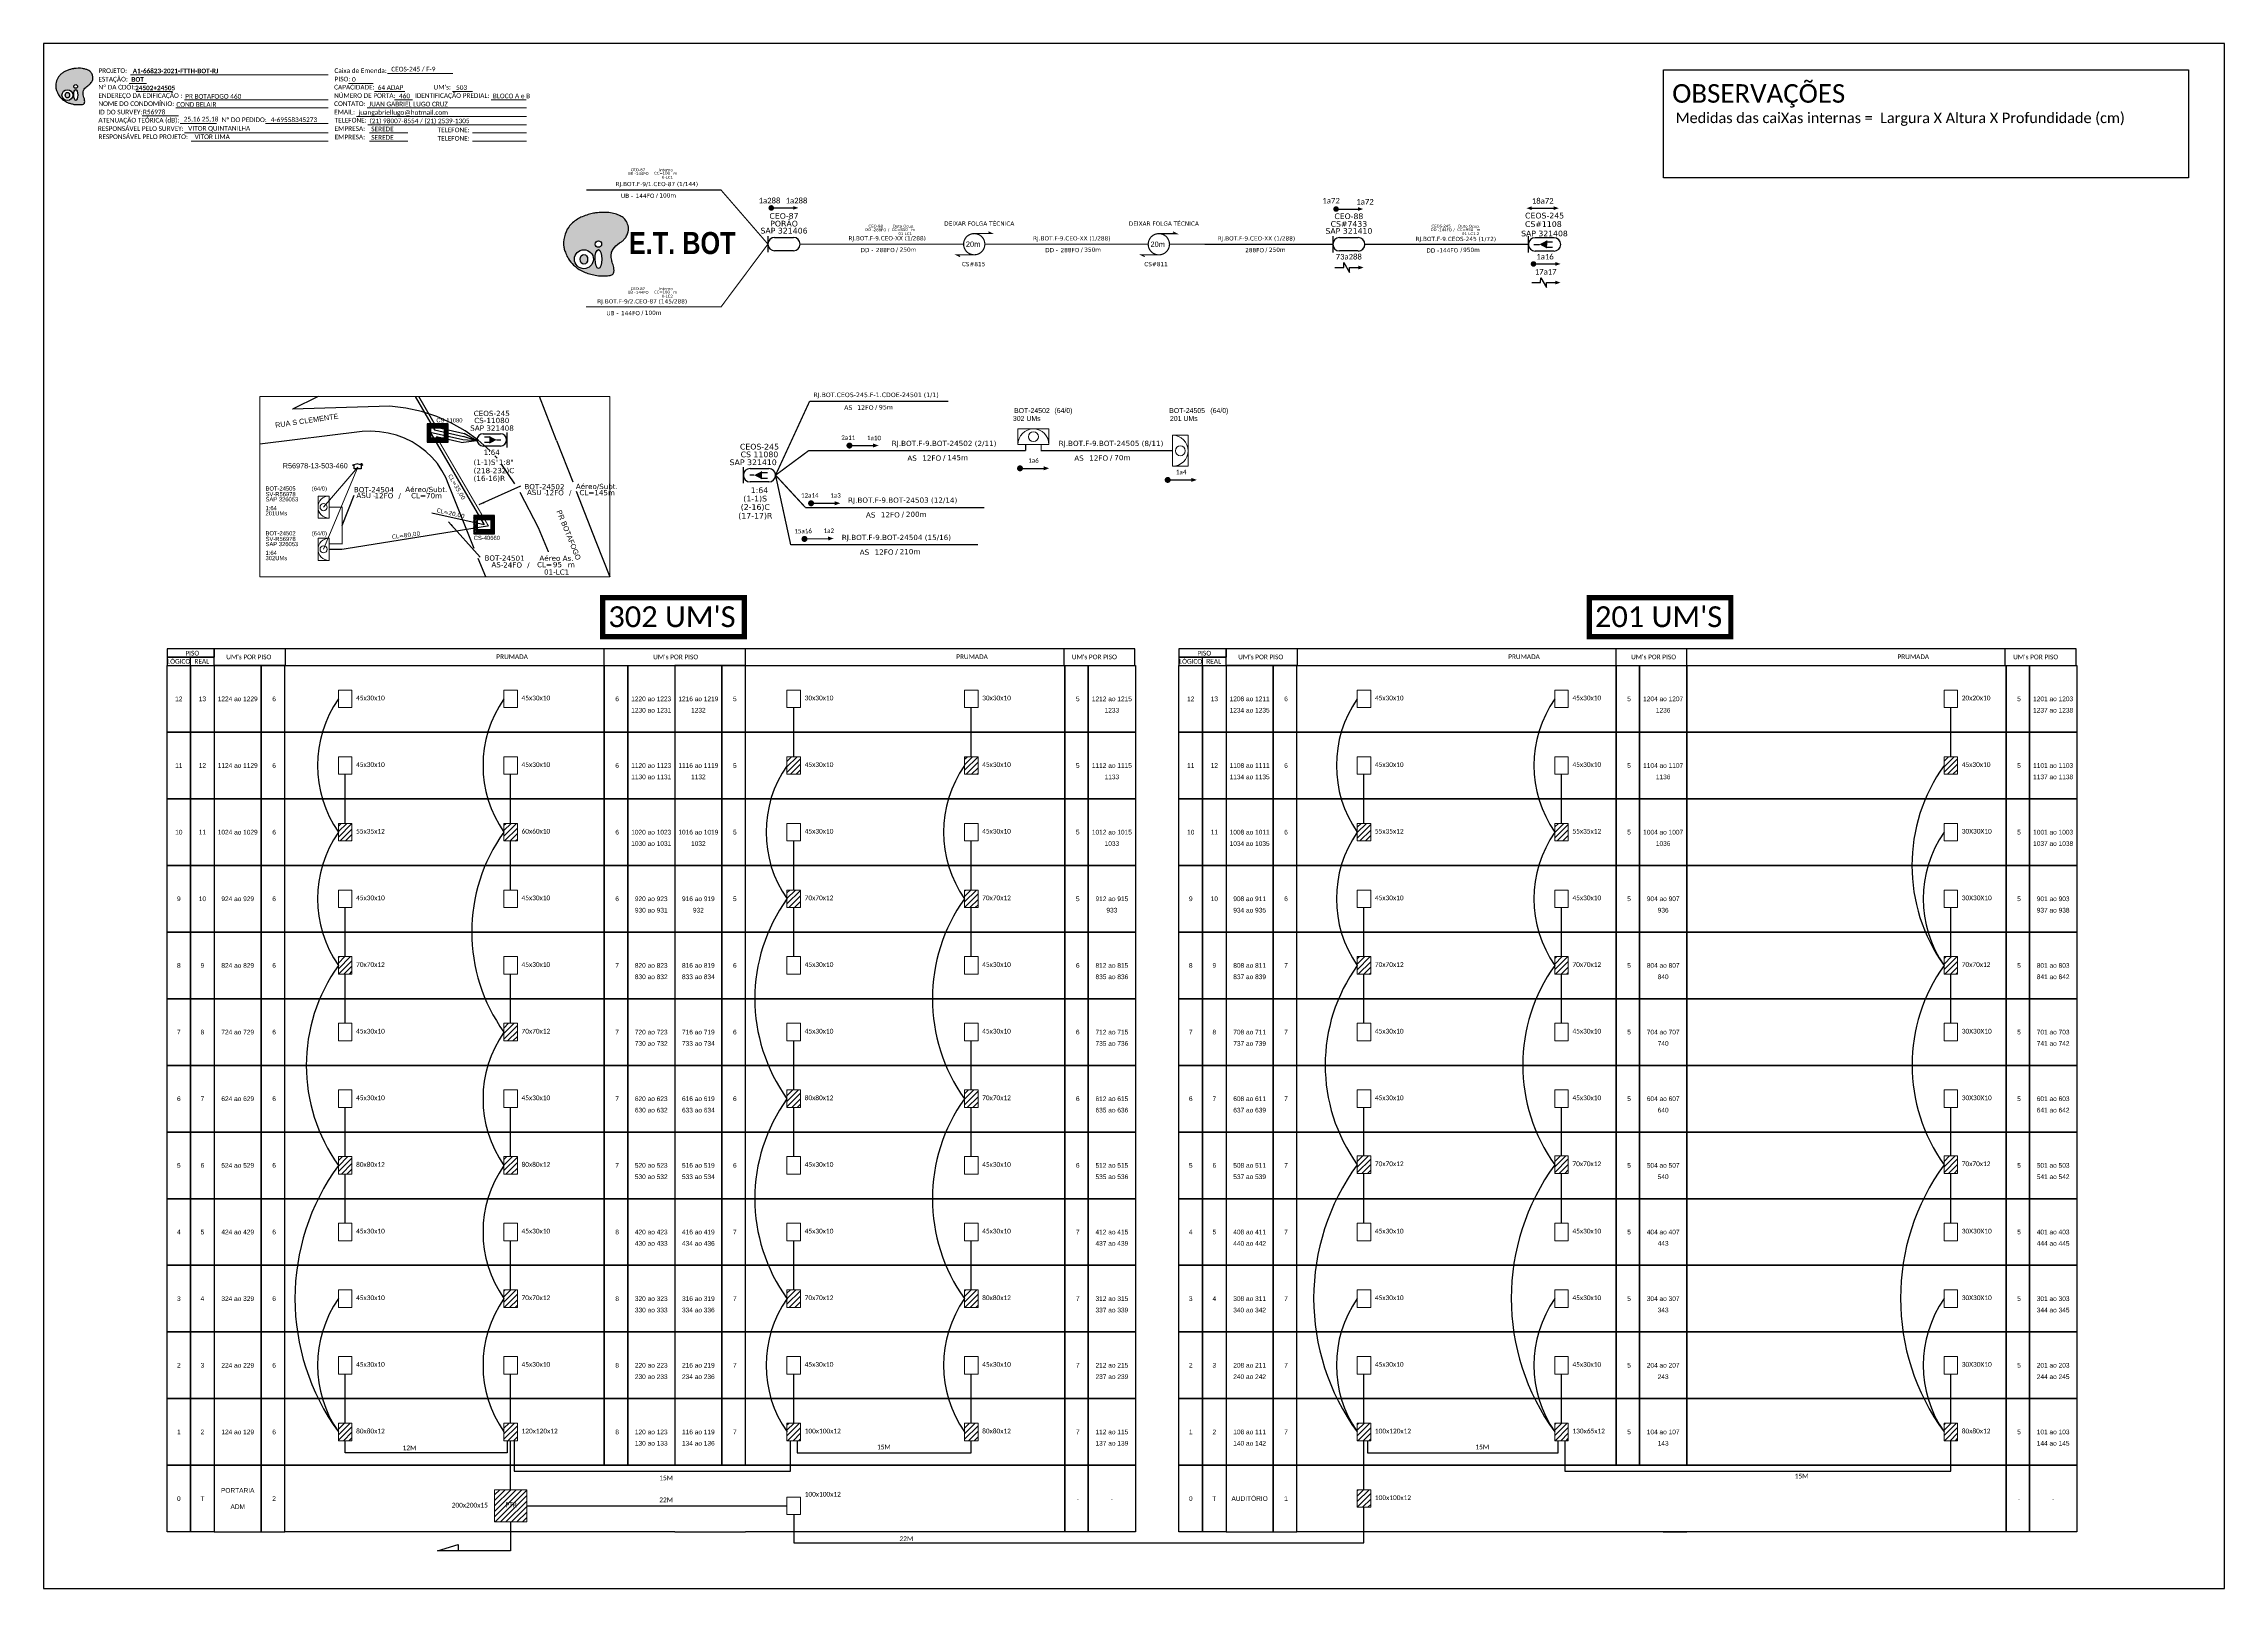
# Model space of a CAD drawing. Extents: x -89 to 2605, y 705 to 1299.
# Drawn here: x -89 to 749, y 705 to 1299 of the extents above; entities that cross this region are included whole.
import ezdxf
from ezdxf.enums import TextEntityAlignment as Align

# ---------------------------------------------------------------- set-up
doc = ezdxf.new("R2010")
doc.units = 0
for name, color, linetype in [('10.1-Caixas Subterrâneas', 5, 'Continuous'), ('20.4-CEOS', 1, 'Continuous'), ('20.5-CABO AÉREO', 1, 'Continuous'), ('20.5-CEO', 1, 'Continuous'), ('CAP a instalar', 1, 'Continuous'), ('celulas gpon', 7, 'Continuous'), ('E.T.', 7, 'Continuous'), ('label_cabos', 7, 'Continuous'), ('Legenda', 1, 'Continuous'), ('QUADRA', 7, 'Continuous'), ('SETA', 7, 'Continuous'), ('surveys', 7, 'Continuous'), ('surveys legendas', 7, 'Continuous')]:
    doc.layers.add(name, color=color, linetype=linetype)
for name, color, linetype, lineweight in [("20.0-LEGENDA DOS CDO'S", 1, 'Continuous', 0), ('20.1-CDO_INTERIOR', 1, 'Continuous', 0), ('40.1-ETIQUETAS', 1, 'Continuous', 20), ('Segmento Logradouro Texto', 7, 'Continuous', 0)]:
    doc.layers.add(name, color=color, linetype=linetype, lineweight=lineweight)
doc.layers.add('DROP DE CLIENTE', color=140, linetype='Continuous', plot=False)
doc.layers.add('EXTRA', color=50, linetype='Continuous', plot=False)
doc.styles.add('ARIAL', font='arial.ttf')
doc.styles.add('DIGICADE', font='arial.ttf')
doc.styles.add('siredit', font='verdana.ttf')
doc.styles.get("Standard").update_dxf_attribs({"font": 'arial.ttf'})
doc.styles.add('SWISS BIT', font='swisscb.ttf')
doc.styles.add('WMF-Calibri0', font='calibri.ttf')
doc.styles.add('WMF-Calibri1', font='calibrib.ttf')
doc.linetypes.add('FENCELINE1', pattern='A,0.25,-0.1,[133,ltypeshp.shx,S=0.1,R=0,X=-0.1,Y=0],-0.1,1', length=1.45)
doc.dimstyles.new('CC', dxfattribs={"dimtxt": 1, "dimasz": 2, "dimexe": 0.18, "dimexo": 0.0625, "dimgap": 0.09, "dimtad": 0, "dimdec": 0, "dimrnd": 1, "dimzin": 0, "dimdsep": 46, "dimtxsty": 'siredit', "dimblk": 'NONE', "dimcen": 0, "dimse1": 1, "dimse2": 1, "dimsd1": 1, "dimsd2": 1, "dimclrt": 7, "dimadec": 0, "dimazin": 0, "dimtfac": 1, "dimtdec": 0, "dimtofl": 0, "dimtmove": 0, "dimatfit": 3, "dimfxl": 0, "dimtolj": 1, "dimtzin": 0, "dimarcsym": 0})

# ---------------------------------------------------------------- blocks, each defined once
blk = doc.blocks.new('OI')
h = blk.add_hatch(color=40)
edge = h.paths.add_edge_path()
edge.add_spline(control_points=[(4.35, -0.67), (3.92, -0.99), (3.26, -1.5), (2.81, -2.59), (2.9, -3.5), (3.06, -4.27), (3.31, -4.85), (3.37, -5.39), (3.4, -5.88), (3.2, -6.4), (2.54, -6.61), (1.65, -6.63), (0.55, -6.67), (-0.56, -6.42), (-1.61, -6.14), (-2.77, -5.61), (-3.92, -4.77), (-4.89, -3.7), (-5.34, -2.65), (-5.6, -1.94), (-5.85, -0.96), (-5.71, 0.47), (-5.1, 2.02), (-4.14, 3.02), (-3.3, 3.61), (-2.37, 4.16), (-1.36, 4.44), (-0.56, 4.7), (0.79, 4.85), (2.24, 4.97), (3.79, 4.57), (4.67, 4.21), (5.44, 3.65), (5.76, 2.99), (6.03, 2.21), (6.01, 1.46), (5.72, 0.64), (5.31, 0.08), (4.88, -0.38), (4.51, -0.55), (4.35, -0.67)], knot_values=[0, 0, 0, 0, 1.60434, 2.417191, 3.427595, 4.282808, 4.776746, 5.304182, 5.888771, 6.258406, 6.858137, 7.79129, 8.986195, 10.124242, 11.187857, 12.242908, 13.953784, 15.414161, 16.515391, 17.349188, 17.675853, 19.552021, 21.515531, 22.568638, 23.63245, 24.621084, 25.782718, 26.745347, 27.142653, 29.870543, 31.004649, 31.921532, 32.709589, 33.801391, 34.042471, 35.192333, 35.971461, 36.628871, 37.254359, 37.836911, 37.836911, 37.836911, 37.836911], degree=3, periodic=0)
h.paths.add_polyline_path([(1.13, -0.87, -1), (-0.04, -0.87, -1)], flags=16)
edge = h.paths.add_edge_path(flags=16)
edge.add_ellipse((0.56, -3.59), major_axis=(-0.02, 1.71), ratio=0.361305, start_angle=0, end_angle=360)
h.paths.add_polyline_path([(-0.36, -3.62, -1), (-3.8, -3.62, -1)], flags=16)
edge = h.paths.add_edge_path(flags=0)
edge.add_ellipse((-2.08, -3.62), major_axis=(0, 0.885), ratio=0.758294, start_angle=0, end_angle=360)
at = {"color": 40}
for centre, radius in [((-2.08, -3.62), 1.72), ((0.54, -0.87), 0.587)]:
    blk.add_circle(centre, radius, dxfattribs=at)
blk.add_ellipse((-2.08, -3.62), major_axis=(0, 0.885), ratio=0.758294, start_param=-3.141592653589792, end_param=3.141592653589792, dxfattribs=at)
blk.add_ellipse((0.56, -3.59), major_axis=(-0.02, 1.71), ratio=0.361305, dxfattribs=at)
at = {"color": 40, "start_tangent": (-0.800898, -0.598801), "end_tangent": (-0.800898, -0.598801)}
blk.add_spline([(4.35, -0.67), (3.2, -1.78), (2.9, -2.54), (2.92, -3.55), (3.12, -4.38), (3.28, -4.85), (3.37, -5.37), (3.35, -5.95), (3.2, -6.29), (2.66, -6.55), (1.73, -6.63), (0.54, -6.62), (-0.58, -6.41), (-1.6, -6.11), (-2.56, -5.67), (-3.95, -4.67), (-4.89, -3.56), (-5.37, -2.56), (-5.64, -1.78), (-5.72, -1.46), (-5.63, 0.42), (-4.84, 2.22), (-4.13, 2.99), (-3.27, 3.62), (-2.4, 4.09), (-1.3, 4.47), (-0.37, 4.72), (0.02, 4.77), (2.75, 4.8), (3.85, 4.53), (4.69, 4.16), (5.31, 3.68), (5.85, 2.73), (5.93, 2.5), (5.94, 1.35), (5.67, 0.62), (5.29, 0.08), (4.84, -0.36), (4.35, -0.67)], degree=3, dxfattribs=at)
blk = doc.blocks.new('CARIMBO')
at = {"color": 7, "lineweight": 0}
for points in [[(134.48, -16.3), (159.61, -16.3)], [(35.15, -20.06), (41.7, -20.06)], [(35.66, -16.79), (111.64, -16.79)], [(37.81, -23.14), (51.75, -23.14)], [(119.43, -20.02), (128.92, -20.02)], [(129.48, -23.14), (141.1, -23.14)], [(159.42, -23.14), (167.09, -23.14)], [(40.13, -32.55), (54.07, -32.55)], [(52.97, -29.48), (111.64, -29.48)], [(56.38, -26.37), (111.64, -26.37)], [(122.56, -32.72), (187.83, -32.72)], [(126.6, -29.48), (187.83, -29.48)], [(137.07, -26.37), (144.01, -26.37)], [(174.24, -26.37), (187.8, -26.37)], [(54.67, -35.52), (68.61, -35.52)], [(56.38, -39.07), (111.64, -39.07)], [(126.84, -35.96), (187.83, -35.96)], [(127.45, -39.07), (142.25, -39.07)], [(167.06, -39.07), (187.83, -39.07)], [(58.87, -42.31), (111.64, -42.31)], [(127.45, -42.31), (142.25, -42.31)], [(167.06, -42.31), (187.83, -42.31)]]:
    blk.add_lwpolyline(points, dxfattribs=at)
at = {"color": 7, "xscale": 1.213923925163967, "yscale": 1.213923925163967, "zscale": 1.213923925163967, "rotation": 0.1532896023949059}
blk.add_blockref('OI', (13.86, -20.16), dxfattribs=at)
at = {"color": 7, "lineweight": 0, "style": 'WMF-Calibri0'}
for s, height, p in [('PROJETO:', 1.793, (23.26, -16.04)), ('Caixa de Emenda:', 1.7927, (114.02, -16.04)), ('ESTAÇÃO:', 1.793, (23.26, -19.32)), ('ENDEREÇO DA EDIFICAÇÃO :', 1.7927, (23.26, -25.63)), ('Nº DA CDOI:', 1.7927, (23.26, -22.39)), ('CAPACIDADE:', 1.7927, (113.91, -22.39)), ('NÚMERO DE PORTA:', 1.7927, (113.91, -25.63)), ('PISO:', 1.793, (114.09, -19.28)), ('IDENTIFICAÇÃO PREDIAL:', 1.7927, (144.99, -25.63)), ("UM's:", 1.793, (152.15, -22.39)), ('ATENUAÇÃO TEÓRICA (dB):', 1.7927, (23.26, -35.09)), ('NOME DO CONDOMÍNIO:', 1.7927, (23.26, -28.74)), ('ID DO SURVEY:', 1.7927, (23.26, -31.97)), ('CONTATO:', 1.793, (113.91, -28.74)), ('EMAIL:', 1.793, (113.91, -31.97)), ('TELEFONE:', 1.793, (114.09, -35.09)), ('RESPONSÁVEL PELO SURVEY:', 1.7927, (23.02, -38.32)), ('RESPONSÁVEL PELO PROJETO:', 1.7927, (23.26, -41.44)), ('EMPRESA:', 1.793, (114.09, -38.32)), ('EMPRESA:', 1.793, (114.09, -41.56)), ('TELEFONE:', 1.793, (153.7, -38.83)), ('TELEFONE:', 1.793, (153.7, -42.06))]:
    blk.add_text(s, height=height, dxfattribs=at).set_placement(p)
at = {"color": 7, "lineweight": 0, "flags": 8}
for tag, p, style in [('PROJ', (36.46, -16.13), 'WMF-Calibri1'), ('CEOS-XX', (135.87, -15.46), 'WMF-Calibri0'), ('EST', (35.94, -19.41), 'WMF-Calibri1'), ('LOGRADOURO', (56.65, -25.91), 'WMF-Calibri0'), ('PISO_PTR', (120.78, -19.42), 'WMF-Calibri0'), ('CAPAC.', (130.66, -22.52), 'WMF-Calibri0'), ('N°', (138.85, -25.77), 'WMF-Calibri0'), ("UC'S", (160.78, -22.54), 'WMF-Calibri0'), ('N°PREDIO', (174.94, -25.77), 'WMF-Calibri0'), ('_ID_', (40.39, -31.94), 'WMF-Calibri0'), ('NOME_DO_COND.', (53.23, -29.02), 'WMF-Calibri0'), ('O_POTEN', (56.06, -34.68), 'WMF-Calibri0'), ('EMAIL', (123.26, -32.12), 'WMF-Calibri0'), ('NOME_DO_CONTATO', (127.3, -28.89), 'WMF-Calibri0'), ('RES_SURVEY', (57.78, -38.23), 'WMF-Calibri0'), ('RES_PROJ', (60.27, -41.47), 'WMF-Calibri0'), ('TELEFONE', (127.55, -35.36), 'WMF-Calibri0'), ('EMP_RESP_SURVEY', (128.16, -38.47), 'WMF-Calibri0'), ('EMP_RESP_PROJ', (128.16, -41.71), 'WMF-Calibri0'), ('CONT_RESP_SURVEY', (167.76, -38.47), 'WMF-Calibri0'), ('CONT_RESP_PROJ', (167.76, -41.71), 'WMF-Calibri0')]:
    blk.add_attdef(tag, p, '', height=1.79, dxfattribs=dict(at, style=style))
at = {"color": 7, "lineweight": 0, "style": 'WMF-Calibri1', "flags": 8}
blk.add_attdef("N° CDO'S", text='', height=1.79, dxfattribs=at).set_placement((44.78, -22.68), align=Align.CENTER)
blk = doc.blocks.new('CEOS_RP_CT_DRT')
at = {"layer": '20.4-CEOS', "color": 0}
for p, q in [((-4.54, 1.19), (-1.19, 1.19)), ((-1.19, -1.19), (-4.54, -1.19))]:
    blk.add_line(p, q, dxfattribs=at)
for points in [[(-5.73, -1.43), (-5.73, 1.44)], [(-3.79, 0), (-4.59, 0)], [(-2.47, 0.48), (-1.45, 0.48)], [(-2.47, -0.52), (-1.45, -0.52)]]:
    blk.add_lwpolyline(points, dxfattribs=at)
blk.add_lwpolyline([(-3.79, 0, 0, 1.47, 0), (-2.41, 0, 1.47, 1.47, 0)], format="xyseb", dxfattribs=at)
for centre, start, end in [((-4.54, 0), 90, 270), ((-1.19, 0), 270, 90)]:
    blk.add_arc(centre, 1.19, start, end, dxfattribs=at)
at = {"layer": '20.4-CEOS', "color": 7, "style": 'siredit'}
for tag, p in [('Nº_DA_CEOS', (-2.86, 5.6)), ('LOCAL', (-2.86, 4.24)), ('SAP', (-2.86, 2.78)), ('RACIO_SPLITAGEM', (-2.86, -1.88)), ('FIBRAS_SPLITTER', (-2.86, -3.58)), ('RESERVA_FINAIS', (-2.86, -6.39)), ('FIBRAS_TOP_C', (-2.86, -5.08))]:
    blk.add_attdef(tag, text='', height=1.01, dxfattribs=at).set_placement(p, align=Align.TOP_CENTER)
blk = doc.blocks.new('ETIQUETA_RS5F')
at = {"layer": '40.1-ETIQUETAS', "color": 0, "style": 'siredit'}
blk.add_text('/', height=1.5, dxfattribs=at).set_placement((1.58, -1.95), align=Align.MIDDLE_RIGHT)
for tag, p in [('ETIQUETA_R_SECUNDARIA', (1.21, 2.1)), ('ETIQUETA_R_PRIMARIA', (1.21, 4.1)), ('F_ATIVAS/F_MORTAS', (1.14, -4.24))]:
    blk.add_attdef(tag, text='', height=1.5, dxfattribs=at).set_placement(p, align=Align.MIDDLE_CENTER)
for tag, p in [('TIPO_CABO', (-6.58, -2.12)), ('CAP_CABO', (0.4, -2.09))]:
    blk.add_attdef(tag, text='', height=1.5, dxfattribs=at).set_placement(p, align=Align.MIDDLE_RIGHT)
blk.add_attdef('METROS', text='', height=1.5, dxfattribs=at).set_placement((2.14, -1.95), align=Align.MIDDLE_LEFT)
for tag, p in [('FUSÃO_1', (0.85, -8.39)), ('FUSÃO_2', (0.85, -10.6)), ('FUSÃO_3', (0.85, -12.93)), ('FUSÃO_4', (0.85, -15.14)), ('FUSÃO_5', (0.85, -17.16))]:
    blk.add_attdef(tag, text='', height=1.5, dxfattribs=at).set_placement(p, align=Align.CENTER)
blk = doc.blocks.new('Inst CB DT OCUP CFOA-SM-DD-S-288-TS')
at = {"layer": 'label_cabos', "color": 0, "style": 'siredit'}
for tag, flags, p in [('ID_ATIVIDADE', 3, (1.31, 2.67)), ('FATOR', 1, (11.56, 2.55))]:
    blk.add_attdef(tag, text='', height=1, rotation=359.69001, dxfattribs=dict(at, flags=flags)).set_placement(p, align=Align.MIDDLE_CENTER)
for tag, p in [('TIPO_CABO', (1.11, 0)), ('DESTINO_CABO', (3.13, 1.26)), ('CABO', (4.69, -0.05)), ('/', (7.71, -0.05)), ('LANCE', (10.41, 0.02)), ('TIPO_CABO', (13.11, 1.24)), ('UND', (16.46, 0)), ('FID', (13.65, -1.41))]:
    blk.add_attdef(tag, text='', height=1, rotation=359.69001, dxfattribs=at).set_placement(p, align=Align.MIDDLE_CENTER)
blk.add_attdef('QTDE', (11.93, -0.45), '', height=1, rotation=359.69001, dxfattribs=at)
blk = doc.blocks.new('Inst CB DT OCUP CFOA-SM-DD-S-144')
at = {"layer": 'label_cabos', "color": 0, "style": 'siredit'}
for tag, flags, p in [('ID_ATIVIDADE', 3, (1.31, 2.67)), ('FATOR', 1, (11.56, 2.55))]:
    blk.add_attdef(tag, text='', height=1, rotation=359.69001, dxfattribs=dict(at, flags=flags)).set_placement(p, align=Align.MIDDLE_CENTER)
for tag, p in [('TIPO_CABO', (1.11, 0)), ('DESTINO_CABO', (3.13, 1.26)), ('CABO', (4.69, -0.05)), ('/', (7.71, -0.05)), ('LANCE', (10.41, 0.02)), ('TIPO_CABO', (13.11, 1.24)), ('UND', (16.46, 0)), ('FID', (13.65, -1.41))]:
    blk.add_attdef(tag, text='', height=1, rotation=359.69001, dxfattribs=at).set_placement(p, align=Align.MIDDLE_CENTER)
blk.add_attdef('QTDE', (11.93, -0.45), '', height=1, rotation=359.69001, dxfattribs=at)
blk = doc.blocks.new('Inst CB INT CFOI-SM-UB-144')
at = {"layer": 'label_cabos', "color": 0, "style": 'siredit'}
for tag, flags, p in [('ID_ATIVIDADE', 3, (1.31, 2.67)), ('/', 2, (7.71, -0.05)), ('FATOR', 1, (11.56, 2.55))]:
    blk.add_attdef(tag, text='', height=1, rotation=359.69001, dxfattribs=dict(at, flags=flags)).set_placement(p, align=Align.MIDDLE_CENTER)
for tag, p in [('TIPO_CABO', (1.11, 0)), ('DESTINO_CABO', (3.13, 1.26)), ('CABO', (4.69, -0.05)), ('LANCE', (10.41, 0.02)), ('TIPO_CABO', (13.11, 1.24)), ('UND', (16.46, 0)), ('FID', (13.65, -1.41))]:
    blk.add_attdef(tag, text='', height=1, rotation=359.69001, dxfattribs=at).set_placement(p, align=Align.MIDDLE_CENTER)
blk.add_attdef('QTDE', (11.93, -0.45), '', height=1, rotation=359.69001, dxfattribs=at)
blk = doc.blocks.new('SURVEY_SURVEY')
for p, q in [((0, 0.0000152), (-0.0000151, 0.0000108)), ((-0.0000151, 0.0000108), (-0.0000104, 0.0000108)), ((-0.0000103, 0), (-0.0000103, 0.0000108)), ((0.0000103, 0), (-0.0000103, 0)), ((0, 0.0000152), (0.0000151, 0.0000108)), ((0.0000101, 0.0000159), (0.0000117, 0.0000159)), ((0.0000101, 0.0000123), (0.0000101, 0.0000159)), ((0.0000151, 0.0000108), (0.0000103, 0.0000108)), ((0.0000103, 0.0000108), (0.0000103, 0)), ((0.0000117, 0.0000159), (0.0000117, 0.0000119))]:
    blk.add_line(p, q)
blk = doc.blocks.new('*X59')
at = {"color": 0, "linetype": 'Continuous'}
for p, q in [((-1.25, 0.34099), (-0.49099, 1.1)), ((-1.25, 0.517767), (-0.667767, 1.1)), ((-1.25, 0.694544), (-0.844544, 1.1)), ((-1.25, 0.87132), (-1.02132, 1.1)), ((-1.25, 1.048097), (-1.198097, 1.1)), ((-1.25, 0.164214), (-0.8035, 0.610714)), ((-1.25, -0.012563), (-0.8035, 0.433937)), ((-1.25, -0.18934), (-0.8035, 0.25716)), ((-1.25, -0.366117), (-0.8035, 0.080383)), ((-0.789214, 0.625), (-0.314214, 1.1)), ((-0.612437, 0.625), (-0.137437, 1.1)), ((-0.43566, 0.625), (0.03934, 1.1)), ((-0.258883, 0.625), (0.216117, 1.1)), ((-0.082107, 0.625), (0.392893, 1.1)), ((0.09467, 0.625), (0.56967, 1.1)), ((0.271447, 0.625), (0.746447, 1.1)), ((0.448223, 0.625), (0.923223, 1.1)), ((0.625, 0.625), (1.1, 1.1)), ((0.801777, 0.625), (1.25, 1.073223)), ((0.8035, 0.449947), (1.25, 0.896447)), ((0.8035, 0.27317), (1.25, 0.71967)), ((0.8035, 0.096393), (1.25, 0.542893)), ((0.8035, -0.080383), (1.25, 0.366117)), ((0.8035, -0.25716), (1.25, 0.18934)), ((0.8035, -0.433937), (1.25, 0.012563)), ((-1.25, -0.542893), (-0.8035, -0.096393)), ((-1.25, -0.71967), (-0.8035, -0.27317)), ((-1.25, -0.896447), (-0.8035, -0.449947)), ((-1.25, -1.073223), (-0.801777, -0.625)), ((-1.1, -1.1), (-0.625, -0.625)), ((-0.923223, -1.1), (-0.448223, -0.625)), ((-0.746447, -1.1), (-0.271447, -0.625)), ((-0.56967, -1.1), (-0.09467, -0.625)), ((-0.392893, -1.1), (0.082107, -0.625)), ((-0.216117, -1.1), (0.258883, -0.625)), ((-0.03934, -1.1), (0.43566, -0.625)), ((0.137437, -1.1), (0.612437, -0.625)), ((0.314214, -1.1), (0.789214, -0.625)), ((0.49099, -1.1), (1.25, -0.34099)), ((0.667767, -1.1), (1.25, -0.517767)), ((0.8035, -0.610714), (1.25, -0.164214)), ((0.844544, -1.1), (1.25, -0.694544)), ((1.02132, -1.1), (1.25, -0.87132)), ((1.198097, -1.1), (1.25, -1.048097))]:
    blk.add_line(p, q, dxfattribs=at)
blk = doc.blocks.new('MANHOLE_MQ')
at = {"color": 0, "linetype": 'Continuous'}
for p, q in [((0.0000062, 0.0000057), (-0.0000063, 0.0000057)), ((-0.0000063, 0.0000057), (-0.0000063, -0.0000053)), ((-0.000004, 0.0000033), (0.000004, 0.0000033)), ((-0.000004, -0.0000029), (-0.000004, 0.0000033)), ((0.000004, 0.0000033), (0.000004, -0.0000029)), ((0.0000062, -0.0000053), (0.0000062, 0.0000057)), ((-0.0000063, -0.0000053), (0.0000062, -0.0000053)), ((0.000004, -0.0000029), (-0.000004, -0.0000029)), ((0.000004, -0.0000029), (0.000004, -0.0000029))]:
    blk.add_line(p, q, dxfattribs=at)
at = {"color": 0, "linetype": 'Continuous', "xscale": 5e-06, "yscale": 5e-06, "zscale": 1e-05}
blk.add_blockref('*X59', (0, 0.0000002), dxfattribs=at)
blk = doc.blocks.new('*U107')
at = {"layer": '20.4-CEOS', "color": 7, "style": 'siredit'}
for tag, p in [('FIBRAS_SPLITTER', (0, 0)), ('FIBRAS_TOP_C', (0, -4.13)), ('RESERVA_FINAIS', (0, -5.46))]:
    blk.add_attdef(tag, p, '', height=1.01, dxfattribs=at)
for tag, p, flags in [('QTDE', (0, -9.4), 1), ('ID_ATIVIDADE', (0, -6.77), 3), ('FATOR', (0, -8.09), 1), ('FID', (0, -10.71), 1)]:
    blk.add_attdef(tag, p, '', height=1.01, dxfattribs=dict(at, flags=flags))
blk = doc.blocks.new('LEGENDA DOS CABOS')
at = {"layer": 'EXTRA', "color": 0, "style": 'siredit'}
for tag, p in [('ID', (4.6, 0.97)), ('XX', (9.03, 0.97))]:
    blk.add_attdef(tag, text='', height=0.48, rotation=359.69, dxfattribs=at).set_placement(p, align=Align.MIDDLE_CENTER)
at = {"layer": 'Legenda', "color": 0, "style": 'siredit'}
for tag, p in [('TIPO_CABO', (1.31, 0)), ('CABO', (4.69, -0.05)), ('/', (6.81, -0.05)), ('METROS', (10.03, -0.05))]:
    blk.add_attdef(tag, text='', height=0.8, rotation=359.69, dxfattribs=at).set_placement(p, align=Align.MIDDLE_CENTER)
blk = doc.blocks.new('_None')
blk = doc.blocks.new('Inst CB AS CFOA-SM-AS-80-TS-24')
at = {"layer": 'label_cabos', "color": 0, "style": 'siredit'}
for tag, flags, p in [('ID_ATIVIDADE', 3, (1.31, 2.67)), ('FATOR', 1, (11.56, 2.55))]:
    blk.add_attdef(tag, text='', height=1, rotation=359.69, dxfattribs=dict(at, flags=flags)).set_placement(p, align=Align.MIDDLE_CENTER)
for tag, p in [('TIPO_CABO', (1.76, 0)), ('DESTINO_CABO', (3.13, 1.26)), ('CABO', (4.69, -0.05)), ('/', (7.71, -0.05)), ('LANCE', (10.81, 0)), ('TIPO_CABO', (13.11, 1.24)), ('UND', (15.96, 0)), ('FID', (13.15, -1.41))]:
    blk.add_attdef(tag, text='', height=1, rotation=359.69, dxfattribs=at).set_placement(p, align=Align.MIDDLE_CENTER)
blk.add_attdef('QTDE', (12.43, -0.47), '', height=1, rotation=359.69, dxfattribs=at)

msp = doc.modelspace()

# ---------------------------------------------------------------- hatches: boundary and pattern name
h = msp.add_hatch()
h.set_pattern_fill('ANSI31', color=1, scale=0.469565)
h.paths.add_polyline_path([(29.23, 768.56), (24.05, 768.56), (24.05, 761.81), (29.23, 761.81)])
h.paths.add_polyline_path([(29.23, 871.06), (24.05, 871.06), (24.05, 864.31), (29.23, 864.31)])
h.paths.add_polyline_path([(29.23, 947.94), (24.05, 947.94), (24.05, 941.19), (29.23, 941.19)])
h.paths.add_polyline_path([(29.23, 999.19), (24.05, 999.19), (24.05, 992.44), (29.23, 992.44)])
h.paths.add_polyline_path([(92.85, 999.19), (87.67, 999.19), (87.67, 992.44), (92.85, 992.44)])
h.paths.add_polyline_path([(92.85, 922.31), (87.67, 922.31), (87.67, 915.56), (92.85, 915.56)])
h.paths.add_polyline_path([(92.85, 871.06), (87.67, 871.06), (87.67, 864.31), (92.85, 864.31)])
h.paths.add_polyline_path([(92.85, 819.81), (87.67, 819.81), (87.67, 813.06), (92.85, 813.06)])
h.paths.add_polyline_path([(92.85, 768.56), (87.67, 768.56), (87.67, 761.81), (92.85, 761.81)])
h.paths.add_polyline_path([(201.72, 768.56), (196.53, 768.56), (196.53, 761.81), (201.72, 761.81)])
h.paths.add_polyline_path([(269.98, 768.56), (264.8, 768.56), (264.8, 761.81), (269.98, 761.81)])
h.paths.add_polyline_path([(201.72, 819.81), (196.53, 819.81), (196.53, 813.06), (201.72, 813.06)])
h.paths.add_polyline_path([(269.98, 819.81), (264.8, 819.81), (264.8, 813.06), (269.98, 813.06)])
h.paths.add_polyline_path([(201.72, 896.69), (196.53, 896.69), (196.53, 889.94), (201.72, 889.94)])
h.paths.add_polyline_path([(269.98, 896.69), (264.8, 896.69), (264.8, 889.94), (269.98, 889.94)])
h.paths.add_polyline_path([(201.72, 973.56), (196.53, 973.56), (196.53, 966.82), (201.72, 966.82)])
h.paths.add_polyline_path([(269.98, 973.56), (264.8, 973.56), (264.8, 966.82), (269.98, 966.82)])
h.paths.add_polyline_path([(201.72, 1024.81), (196.53, 1024.81), (196.53, 1018.07), (201.72, 1018.07)])
h.paths.add_polyline_path([(269.98, 1024.81), (264.8, 1024.81), (264.8, 1018.07), (269.98, 1018.07)])
h.paths.add_polyline_path([(420.99, 742.93), (415.81, 742.93), (415.81, 736.19), (420.99, 736.19)])
h.paths.add_polyline_path([(420.99, 768.56), (415.81, 768.56), (415.81, 761.81), (420.99, 761.81)])
h.paths.add_polyline_path([(496.96, 768.56), (491.78, 768.56), (491.78, 761.81), (496.96, 761.81)])
h.paths.add_polyline_path([(420.99, 871.31), (415.81, 871.31), (415.81, 864.57), (420.99, 864.57)])
h.paths.add_polyline_path([(496.96, 871.31), (491.78, 871.31), (491.78, 864.57), (496.96, 864.57)])
h.paths.add_polyline_path([(420.99, 947.94), (415.81, 947.94), (415.81, 941.19), (420.99, 941.19)])
h.paths.add_polyline_path([(496.96, 947.94), (491.78, 947.94), (491.78, 941.19), (496.96, 941.19)])
h.paths.add_polyline_path([(420.99, 999.19), (415.81, 999.19), (415.81, 992.44), (420.99, 992.44)])
h.paths.add_polyline_path([(496.96, 999.19), (491.78, 999.19), (491.78, 992.44), (496.96, 992.44)])
h.paths.add_polyline_path([(646.65, 768.56), (641.47, 768.56), (641.47, 761.81), (646.65, 761.81)])
h.paths.add_polyline_path([(646.65, 871.31), (641.47, 871.31), (641.47, 864.57), (646.65, 864.57)])
h.paths.add_polyline_path([(646.65, 947.94), (641.47, 947.94), (641.47, 941.19), (646.65, 941.19)])
h.paths.add_polyline_path([(646.65, 1024.81), (641.47, 1024.81), (641.47, 1018.07), (646.65, 1018.07)])
h = msp.add_hatch()
h.set_pattern_fill('ANSI31', color=1, scale=0.469565)
h.set_pattern_definition([(45, (-402.8257, 2803.117), (-1.054204, 1.054204), [])])
h.paths.add_polyline_path([(96.45, 730.6), (96.45, 742.97), (84.08, 742.97), (84.08, 730.6)])
h.paths.add_polyline_path([(87.78, 735.79), (93.11, 735.79), (93.11, 738.51), (87.78, 738.51)], flags=24)

# ---------------------------------------------------------------- linework, layer by layer
for points in [[(-89.32, 705.02), (749.25, 705.02), (749.25, 1299.02), (-89.32, 1299.02), (-89.32, 705.02)], [(-23.74, 1059.88), (180.56, 1059.88), (180.56, 1066.31), (-23.74, 1066.31), (-23.74, 1066.31), (-23.74, 1063.1)], [(3.7, 1059.88), (3.7, 1066.31)], [(126.21, 1059.88), (126.21, 1066.31)], [(180.56, 1059.88), (330.25, 1059.88), (330.25, 1066.31), (180.56, 1066.31)], [(180.56, 1059.88), (180.56, 1066.31)], [(303.07, 1059.88), (303.07, 1066.31)], [(365.37, 1059.88), (542.5, 1059.88), (542.5, 1066.31), (365.37, 1066.31), (365.37, 1066.31), (365.37, 1063.1)], [(392.81, 1059.88), (392.81, 1066.31)], [(515.32, 1059.88), (515.32, 1066.31)], [(542.5, 1059.88), (692.19, 1059.88), (692.19, 1066.31), (542.5, 1066.31)], [(542.5, 1059.88), (542.5, 1066.31)], [(665.01, 1059.88), (665.01, 1066.31)], [(-32.79, 1059.88), (-32.79, 1063.1)], [(356.32, 1059.88), (356.32, 1063.1)], [(542.5, 1059.88), (542.5, 1034.25)], [(542.5, 1034.25), (542.5, 1059.88)], [(542.5, 1034.25), (542.5, 1008.63)], [(542.5, 1008.63), (542.5, 1034.25)], [(542.5, 1008.63), (542.5, 983)], [(542.5, 983), (542.5, 1008.63)], [(542.5, 983), (542.5, 957.38)], [(542.5, 957.38), (542.5, 983)], [(542.5, 931.75), (542.5, 957.38)], [(542.5, 931.75), (542.5, 906.13)], [(542.5, 906.13), (542.5, 931.75)], [(542.5, 906.13), (542.5, 880.5)], [(542.5, 880.5), (542.5, 906.13)], [(542.5, 880.5), (542.5, 854.87)], [(542.5, 854.87), (542.5, 880.5)], [(542.5, 854.87), (542.5, 829.25)], [(542.5, 829.25), (542.5, 854.87)], [(542.5, 829.25), (542.5, 803.62)], [(542.5, 803.62), (542.5, 829.25)], [(542.5, 803.62), (542.5, 778)], [(542.5, 778), (542.5, 803.62)], [(542.5, 778), (542.5, 752.37), (533.44, 752.37)], [(533.44, 752.37), (542.5, 752.37), (542.5, 778)], [(126.22, 726.75), (3.43, 726.75), (3.43, 752.37), (126.22, 752.37)], [(126.22, 752.37), (135.28, 752.37)], [(135.28, 752.37), (153.39, 752.37)], [(171.5, 752.37), (153.39, 752.37)], [(180.56, 752.37), (171.5, 752.37)], [(180.56, 752.37), (303.35, 752.37), (303.35, 726.75), (180.56, 726.75)], [(515.33, 726.75), (392.54, 726.75), (392.54, 752.37), (515.33, 752.37)], [(515.33, 752.37), (524.39, 752.37)], [(524.39, 752.37), (542.5, 752.37)], [(533.44, 752.37), (542.5, 752.37)], [(542.5, 752.37), (533.44, 752.37)], [(542.5, 752.37), (665.29, 752.37), (665.29, 726.75), (542.5, 726.75)], [(135.28, 726.75), (126.22, 726.75)], [(153.39, 726.75), (135.28, 726.75)], [(153.39, 726.75), (171.5, 726.75)], [(171.5, 726.75), (180.56, 726.75)], [(524.39, 726.75), (515.33, 726.75)], [(542.5, 726.75), (524.39, 726.75)], [(542.5, 726.75), (533.44, 726.75)], [(533.44, 726.75), (542.5, 726.75)]]:
    msp.add_lwpolyline(points)
at = {"color": 7}
msp.add_lwpolyline([(533.51, 1288.91), (735.49, 1288.91), (735.49, 1247.35), (533.51, 1247.35)], close=True, dxfattribs=at)
at = {"color": 7, "lineweight": 0}
msp.add_lwpolyline([(-4.01, 1268.26), (20.14, 1268.26)], dxfattribs=at)
at = {"color": 7}
for points, const_width in [([(189.95, 1235.84, 1), (191.02, 1235.84, 1)], 1.07), ([(407.15, 1235.41, 1), (408.21, 1235.41, 1)], 1.07), ([(268.52, 1225.98, 1.000012), (268.52, 1217.82, 0.999978)], 0.453), ([(339.52, 1225.95, 1.000012), (339.51, 1217.79, 0.999978)], 0.453)]:
    msp.add_lwpolyline(points, format="xyb", close=True, dxfattribs=dict(at, const_width=const_width))
at = {"color": 7, "const_width": 0.425}
for points in [[(268.52, 1225.98), (275.32, 1225.97), (273.96, 1226.65)], [(339.52, 1225.95), (346.31, 1225.95), (344.95, 1226.63)], [(268.52, 1217.82), (261.72, 1217.82), (263.08, 1217.14)], [(339.51, 1217.79), (332.72, 1217.8), (334.08, 1217.12)]]:
    msp.add_lwpolyline(points, dxfattribs=at)
at = {"color": 7}
msp.add_lwpolyline([(410.62, 1212.92), (410.62, 1214.81), (412.87, 1211.03), (412.88, 1212.92)], dxfattribs=at)
at = {"color": 0, "const_width": 1.07}
msp.add_lwpolyline([(483.05, 1214.3, 1), (484.11, 1214.3, 1)], format="xyb", close=True, dxfattribs=at)
at = {"color": 0}
msp.add_lwpolyline([(486.33, 1207.13), (486.34, 1209.02), (488.59, 1205.25), (488.59, 1207.13)], dxfattribs=at)
at = {"const_width": 1.15}
for points in [[(219.97, 1144.48, 1), (221.12, 1144.46, 1)], [(285.57, 1135.7, 1), (286.72, 1135.7, 1)], [(342.35, 1131.25, 1), (343.5, 1131.25, 1)], [(205.22, 1122.27, 1), (206.37, 1122.27, 1)], [(202.68, 1108.54, 1), (203.83, 1108.56, 1)]]:
    msp.add_lwpolyline(points, format="xyb", close=True, dxfattribs=at)
at = {"color": 2, "const_width": 2}
for points in [[(125.66, 1070.96), (180.09, 1070.96), (180.09, 1085.95), (125.66, 1085.95)], [(505.05, 1070.96), (559.47, 1070.96), (559.47, 1085.95), (505.05, 1085.95)]]:
    msp.add_lwpolyline(points, close=True, dxfattribs=at)
for points in [[(-41.85, 1063.1), (-23.74, 1063.1), (-23.74, 1066.31), (-41.85, 1066.31)], [(347.26, 1063.1), (365.37, 1063.1), (365.37, 1066.31), (347.26, 1066.31)], [(-41.85, 1059.88), (-23.74, 1059.88), (-23.74, 1063.1), (-41.85, 1063.1)], [(-41.85, 1059.88), (-32.79, 1059.88), (-32.79, 1034.25), (-41.85, 1034.25)], [(-32.79, 1059.88), (-23.74, 1059.88), (-23.74, 1034.25), (-32.79, 1034.25)], [(-5.62, 1059.88), (-23.74, 1059.88), (-23.74, 1034.25), (-5.62, 1034.25)], [(3.43, 1059.88), (-5.62, 1059.88), (-5.62, 1034.25), (3.43, 1034.25)], [(3.43, 1059.88), (126.22, 1059.88), (126.22, 1034.25), (3.43, 1034.25)], [(126.22, 1059.88), (135.28, 1059.88), (135.28, 1034.25), (126.22, 1034.25)], [(135.28, 1059.88), (153.39, 1059.88), (153.39, 1034.25), (135.28, 1034.25)], [(171.5, 1059.88), (153.39, 1059.88), (153.39, 1034.25), (171.5, 1034.25)], [(180.56, 1059.88), (171.5, 1059.88), (171.5, 1034.25), (180.56, 1034.25)], [(180.56, 1059.88), (303.35, 1059.88), (303.35, 1034.25), (180.56, 1034.25)], [(303.35, 1059.88), (312.4, 1059.88), (312.4, 1034.25), (303.35, 1034.25)], [(312.4, 1059.88), (330.52, 1059.88), (330.52, 1034.25), (312.4, 1034.25)], [(347.26, 1059.88), (365.37, 1059.88), (365.37, 1063.1), (347.26, 1063.1)], [(347.26, 1059.88), (356.32, 1059.88), (356.32, 1034.25), (347.26, 1034.25)], [(356.32, 1059.88), (365.37, 1059.88), (365.37, 1034.25), (356.32, 1034.25)], [(383.49, 1059.88), (365.37, 1059.88), (365.37, 1034.25), (383.49, 1034.25)], [(392.54, 1059.88), (383.49, 1059.88), (383.49, 1034.25), (392.54, 1034.25)], [(392.54, 1059.88), (515.33, 1059.88), (515.33, 1034.25), (392.54, 1034.25)], [(515.33, 1059.88), (524.39, 1059.88), (524.39, 1034.25), (515.33, 1034.25)], [(524.39, 1059.88), (542.5, 1059.88), (542.5, 1034.25), (524.39, 1034.25)], [(542.5, 1059.88), (665.29, 1059.88), (665.29, 1034.25), (542.5, 1034.25)], [(665.29, 1059.88), (674.34, 1059.88), (674.34, 1034.25), (665.29, 1034.25)], [(674.34, 1059.88), (692.46, 1059.88), (692.46, 1034.25), (674.34, 1034.25)], [(-41.85, 1034.25), (-32.79, 1034.25), (-32.79, 1008.63), (-41.85, 1008.63)], [(-32.79, 1034.25), (-23.74, 1034.25), (-23.74, 1008.63), (-32.79, 1008.63)], [(-5.62, 1034.25), (-23.74, 1034.25), (-23.74, 1008.63), (-5.62, 1008.63)], [(3.43, 1034.25), (-5.62, 1034.25), (-5.62, 1008.63), (3.43, 1008.63)], [(3.43, 1034.25), (126.22, 1034.25), (126.22, 1008.63), (3.43, 1008.63)], [(126.22, 1034.25), (135.28, 1034.25), (135.28, 1008.63), (126.22, 1008.63)], [(135.28, 1034.25), (153.39, 1034.25), (153.39, 1008.63), (135.28, 1008.63)], [(171.5, 1034.25), (153.39, 1034.25), (153.39, 1008.63), (171.5, 1008.63)], [(180.56, 1034.25), (171.5, 1034.25), (171.5, 1008.63), (180.56, 1008.63)], [(180.56, 1034.25), (303.35, 1034.25), (303.35, 1008.63), (180.56, 1008.63)], [(303.35, 1034.25), (312.4, 1034.25), (312.4, 1008.63), (303.35, 1008.63)], [(312.4, 1034.25), (330.52, 1034.25), (330.52, 1008.63), (312.4, 1008.63)], [(347.26, 1034.25), (356.32, 1034.25), (356.32, 1008.63), (347.26, 1008.63)], [(356.32, 1034.25), (365.37, 1034.25), (365.37, 1008.63), (356.32, 1008.63)], [(383.49, 1034.25), (365.37, 1034.25), (365.37, 1008.63), (383.49, 1008.63)], [(392.54, 1034.25), (383.49, 1034.25), (383.49, 1008.63), (392.54, 1008.63)], [(392.54, 1034.25), (515.33, 1034.25), (515.33, 1008.63), (392.54, 1008.63)], [(515.33, 1034.25), (524.39, 1034.25), (524.39, 1008.63), (515.33, 1008.63)], [(524.39, 1034.25), (542.5, 1034.25), (542.5, 1008.63), (524.39, 1008.63)], [(542.5, 1034.25), (665.29, 1034.25), (665.29, 1008.63), (542.5, 1008.63)], [(665.29, 1034.25), (674.34, 1034.25), (674.34, 1008.63), (665.29, 1008.63)], [(674.34, 1034.25), (692.46, 1034.25), (692.46, 1008.63), (674.34, 1008.63)], [(-41.85, 1008.63), (-32.79, 1008.63), (-32.79, 983), (-41.85, 983)], [(-32.79, 1008.63), (-23.74, 1008.63), (-23.74, 983), (-32.79, 983)], [(-5.62, 1008.63), (-23.74, 1008.63), (-23.74, 983), (-5.62, 983)], [(3.43, 1008.63), (-5.62, 1008.63), (-5.62, 983), (3.43, 983)], [(3.43, 1008.63), (126.22, 1008.63), (126.22, 983), (3.43, 983)], [(126.22, 1008.63), (135.28, 1008.63), (135.28, 983), (126.22, 983)], [(135.28, 1008.63), (153.39, 1008.63), (153.39, 983), (135.28, 983)], [(171.5, 1008.63), (153.39, 1008.63), (153.39, 983), (171.5, 983)], [(180.56, 1008.63), (171.5, 1008.63), (171.5, 983), (180.56, 983)], [(180.56, 1008.63), (303.35, 1008.63), (303.35, 983), (180.56, 983)], [(303.35, 1008.63), (312.4, 1008.63), (312.4, 983), (303.35, 983)], [(312.4, 1008.63), (330.52, 1008.63), (330.52, 983), (312.4, 983)], [(347.26, 1008.63), (356.32, 1008.63), (356.32, 983), (347.26, 983)], [(356.32, 1008.63), (365.37, 1008.63), (365.37, 983), (356.32, 983)], [(383.49, 1008.63), (365.37, 1008.63), (365.37, 983), (383.49, 983)], [(392.54, 1008.63), (383.49, 1008.63), (383.49, 983), (392.54, 983)], [(392.54, 1008.63), (515.33, 1008.63), (515.33, 983), (392.54, 983)], [(515.33, 1008.63), (524.39, 1008.63), (524.39, 983), (515.33, 983)], [(524.39, 1008.63), (542.5, 1008.63), (542.5, 983), (524.39, 983)], [(542.5, 1008.63), (665.29, 1008.63), (665.29, 983), (542.5, 983)], [(665.29, 1008.63), (674.34, 1008.63), (674.34, 983), (665.29, 983)], [(674.34, 1008.63), (692.46, 1008.63), (692.46, 983), (674.34, 983)], [(-41.85, 983), (-32.79, 983), (-32.79, 957.38), (-41.85, 957.38)], [(-32.79, 983), (-23.74, 983), (-23.74, 957.38), (-32.79, 957.38)], [(-5.62, 983), (-23.74, 983), (-23.74, 957.38), (-5.62, 957.38)], [(3.43, 983), (-5.62, 983), (-5.62, 957.38), (3.43, 957.38)], [(3.43, 983), (126.22, 983), (126.22, 957.38), (3.43, 957.38)], [(126.22, 983), (135.28, 983), (135.28, 957.38), (126.22, 957.38)], [(135.28, 983), (153.39, 983), (153.39, 957.38), (135.28, 957.38)], [(171.5, 983), (153.39, 983), (153.39, 957.38), (171.5, 957.38)], [(180.56, 983), (171.5, 983), (171.5, 957.38), (180.56, 957.38)], [(180.56, 983), (303.35, 983), (303.35, 957.38), (180.56, 957.38)], [(303.35, 983), (312.4, 983), (312.4, 957.38), (303.35, 957.38)], [(312.4, 983), (330.52, 983), (330.52, 957.38), (312.4, 957.38)], [(347.26, 983), (356.32, 983), (356.32, 957.38), (347.26, 957.38)], [(356.32, 983), (365.37, 983), (365.37, 957.38), (356.32, 957.38)], [(383.49, 983), (365.37, 983), (365.37, 957.38), (383.49, 957.38)], [(392.54, 983), (383.49, 983), (383.49, 957.38), (392.54, 957.38)], [(392.54, 983), (515.33, 983), (515.33, 957.38), (392.54, 957.38)], [(515.33, 983), (524.39, 983), (524.39, 957.38), (515.33, 957.38)], [(524.39, 983), (542.5, 983), (542.5, 957.38), (524.39, 957.38)], [(542.5, 983), (665.29, 983), (665.29, 957.38), (542.5, 957.38)], [(665.29, 983), (674.34, 983), (674.34, 957.38), (665.29, 957.38)], [(674.34, 983), (692.46, 983), (692.46, 957.38), (674.34, 957.38)], [(-41.85, 957.38), (-32.79, 957.38), (-32.79, 931.75), (-41.85, 931.75)], [(-32.79, 957.38), (-23.74, 957.38), (-23.74, 931.75), (-32.79, 931.75)], [(-5.62, 957.38), (-23.74, 957.38), (-23.74, 931.75), (-5.62, 931.75)], [(3.43, 957.38), (-5.62, 957.38), (-5.62, 931.75), (3.43, 931.75)], [(3.43, 957.38), (126.22, 957.38), (126.22, 931.75), (3.43, 931.75)], [(126.22, 957.38), (135.28, 957.38), (135.28, 931.75), (126.22, 931.75)], [(135.28, 957.38), (153.39, 957.38), (153.39, 931.75), (135.28, 931.75)], [(171.5, 957.38), (153.39, 957.38), (153.39, 931.75), (171.5, 931.75)], [(180.56, 957.38), (171.5, 957.38), (171.5, 931.75), (180.56, 931.75)], [(180.56, 957.38), (303.35, 957.38), (303.35, 931.75), (180.56, 931.75)], [(303.35, 957.38), (312.4, 957.38), (312.4, 931.75), (303.35, 931.75)], [(312.4, 957.38), (330.52, 957.38), (330.52, 931.75), (312.4, 931.75)], [(347.26, 957.38), (356.32, 957.38), (356.32, 931.75), (347.26, 931.75)], [(356.32, 957.38), (365.37, 957.38), (365.37, 931.75), (356.32, 931.75)], [(383.49, 957.38), (365.37, 957.38), (365.37, 931.75), (383.49, 931.75)], [(392.54, 957.38), (383.49, 957.38), (383.49, 931.75), (392.54, 931.75)], [(392.54, 957.38), (515.33, 957.38), (515.33, 931.75), (392.54, 931.75)], [(515.33, 957.38), (524.39, 957.38), (524.39, 931.75), (515.33, 931.75)], [(524.39, 957.38), (542.5, 957.38), (542.5, 931.75), (524.39, 931.75)], [(542.5, 957.38), (665.29, 957.38), (665.29, 931.75), (542.5, 931.75)], [(665.29, 957.38), (674.34, 957.38), (674.34, 931.75), (665.29, 931.75)], [(674.34, 957.38), (692.46, 957.38), (692.46, 931.75), (674.34, 931.75)], [(-41.85, 931.75), (-32.79, 931.75), (-32.79, 906.13), (-41.85, 906.13)], [(-32.79, 931.75), (-23.74, 931.75), (-23.74, 906.13), (-32.79, 906.13)], [(-5.62, 931.75), (-23.74, 931.75), (-23.74, 906.13), (-5.62, 906.13)], [(3.43, 931.75), (-5.62, 931.75), (-5.62, 906.13), (3.43, 906.13)], [(3.43, 931.75), (126.22, 931.75), (126.22, 906.13), (3.43, 906.13)], [(126.22, 931.75), (135.28, 931.75), (135.28, 906.13), (126.22, 906.13)], [(135.28, 931.75), (153.39, 931.75), (153.39, 906.13), (135.28, 906.13)], [(171.5, 931.75), (153.39, 931.75), (153.39, 906.13), (171.5, 906.13)], [(180.56, 931.75), (171.5, 931.75), (171.5, 906.13), (180.56, 906.13)], [(180.56, 931.75), (303.35, 931.75), (303.35, 906.13), (180.56, 906.13)], [(303.35, 931.75), (312.4, 931.75), (312.4, 906.13), (303.35, 906.13)], [(312.4, 931.75), (330.52, 931.75), (330.52, 906.13), (312.4, 906.13)], [(347.26, 931.75), (356.32, 931.75), (356.32, 906.13), (347.26, 906.13)], [(356.32, 931.75), (365.37, 931.75), (365.37, 906.13), (356.32, 906.13)], [(383.49, 931.75), (365.37, 931.75), (365.37, 906.13), (383.49, 906.13)], [(392.54, 931.75), (383.49, 931.75), (383.49, 906.13), (392.54, 906.13)], [(392.54, 931.75), (515.33, 931.75), (515.33, 906.13), (392.54, 906.13)], [(515.33, 931.75), (524.39, 931.75), (524.39, 906.13), (515.33, 906.13)], [(524.39, 931.75), (542.5, 931.75), (542.5, 906.13), (524.39, 906.13)], [(542.5, 931.75), (665.29, 931.75), (665.29, 906.13), (542.5, 906.13)], [(665.29, 931.75), (674.34, 931.75), (674.34, 906.13), (665.29, 906.13)], [(674.34, 931.75), (692.46, 931.75), (692.46, 906.13), (674.34, 906.13)], [(-41.85, 906.13), (-32.79, 906.13), (-32.79, 880.5), (-41.85, 880.5)], [(-32.79, 906.13), (-23.74, 906.13), (-23.74, 880.5), (-32.79, 880.5)], [(-5.62, 906.13), (-23.74, 906.13), (-23.74, 880.5), (-5.62, 880.5)], [(3.43, 906.13), (-5.62, 906.13), (-5.62, 880.5), (3.43, 880.5)], [(3.43, 906.13), (126.22, 906.13), (126.22, 880.5), (3.43, 880.5)], [(126.22, 906.13), (135.28, 906.13), (135.28, 880.5), (126.22, 880.5)], [(135.28, 906.13), (153.39, 906.13), (153.39, 880.5), (135.28, 880.5)], [(171.5, 906.13), (153.39, 906.13), (153.39, 880.5), (171.5, 880.5)], [(180.56, 906.13), (171.5, 906.13), (171.5, 880.5), (180.56, 880.5)], [(180.56, 906.13), (303.35, 906.13), (303.35, 880.5), (180.56, 880.5)], [(303.35, 906.13), (312.4, 906.13), (312.4, 880.5), (303.35, 880.5)], [(312.4, 906.13), (330.52, 906.13), (330.52, 880.5), (312.4, 880.5)], [(347.26, 906.13), (356.32, 906.13), (356.32, 880.5), (347.26, 880.5)], [(356.32, 906.13), (365.37, 906.13), (365.37, 880.5), (356.32, 880.5)], [(383.49, 906.13), (365.37, 906.13), (365.37, 880.5), (383.49, 880.5)], [(392.54, 906.13), (383.49, 906.13), (383.49, 880.5), (392.54, 880.5)], [(392.54, 906.13), (515.33, 906.13), (515.33, 880.5), (392.54, 880.5)], [(515.33, 906.13), (524.39, 906.13), (524.39, 880.5), (515.33, 880.5)], [(524.39, 906.13), (542.5, 906.13), (542.5, 880.5), (524.39, 880.5)], [(542.5, 906.13), (665.29, 906.13), (665.29, 880.5), (542.5, 880.5)], [(665.29, 906.13), (674.34, 906.13), (674.34, 880.5), (665.29, 880.5)], [(674.34, 906.13), (692.46, 906.13), (692.46, 880.5), (674.34, 880.5)], [(-41.85, 880.5), (-32.79, 880.5), (-32.79, 854.87), (-41.85, 854.87)], [(-32.79, 880.5), (-23.74, 880.5), (-23.74, 854.87), (-32.79, 854.87)], [(-5.62, 880.5), (-23.74, 880.5), (-23.74, 854.87), (-5.62, 854.87)], [(3.43, 880.5), (-5.62, 880.5), (-5.62, 854.87), (3.43, 854.87)], [(3.43, 880.5), (126.22, 880.5), (126.22, 854.87), (3.43, 854.87)], [(126.22, 880.5), (135.28, 880.5), (135.28, 854.87), (126.22, 854.87)], [(135.28, 880.5), (153.39, 880.5), (153.39, 854.87), (135.28, 854.87)], [(171.5, 880.5), (153.39, 880.5), (153.39, 854.87), (171.5, 854.87)], [(180.56, 880.5), (171.5, 880.5), (171.5, 854.87), (180.56, 854.87)], [(180.56, 880.5), (303.35, 880.5), (303.35, 854.87), (180.56, 854.87)], [(303.35, 880.5), (312.4, 880.5), (312.4, 854.87), (303.35, 854.87)], [(312.4, 880.5), (330.52, 880.5), (330.52, 854.87), (312.4, 854.87)], [(347.26, 880.5), (356.32, 880.5), (356.32, 854.87), (347.26, 854.87)], [(356.32, 880.5), (365.37, 880.5), (365.37, 854.87), (356.32, 854.87)], [(383.49, 880.5), (365.37, 880.5), (365.37, 854.87), (383.49, 854.87)], [(392.54, 880.5), (383.49, 880.5), (383.49, 854.87), (392.54, 854.87)], [(392.54, 880.5), (515.33, 880.5), (515.33, 854.87), (392.54, 854.87)], [(515.33, 880.5), (524.39, 880.5), (524.39, 854.87), (515.33, 854.87)], [(524.39, 880.5), (542.5, 880.5), (542.5, 854.87), (524.39, 854.87)], [(542.5, 880.5), (665.29, 880.5), (665.29, 854.87), (542.5, 854.87)], [(665.29, 880.5), (674.34, 880.5), (674.34, 854.87), (665.29, 854.87)], [(674.34, 880.5), (692.46, 880.5), (692.46, 854.87), (674.34, 854.87)], [(-41.85, 854.87), (-32.79, 854.87), (-32.79, 829.25), (-41.85, 829.25)], [(-32.79, 854.87), (-23.74, 854.87), (-23.74, 829.25), (-32.79, 829.25)], [(-5.62, 854.87), (-23.74, 854.87), (-23.74, 829.25), (-5.62, 829.25)], [(3.43, 854.87), (-5.62, 854.87), (-5.62, 829.25), (3.43, 829.25)], [(3.43, 854.87), (126.22, 854.87), (126.22, 829.25), (3.43, 829.25)], [(126.22, 854.87), (135.28, 854.87), (135.28, 829.25), (126.22, 829.25)], [(135.28, 854.87), (153.39, 854.87), (153.39, 829.25), (135.28, 829.25)], [(171.5, 854.87), (153.39, 854.87), (153.39, 829.25), (171.5, 829.25)], [(180.56, 854.87), (171.5, 854.87), (171.5, 829.25), (180.56, 829.25)], [(180.56, 854.87), (303.35, 854.87), (303.35, 829.25), (180.56, 829.25)], [(303.35, 854.87), (312.4, 854.87), (312.4, 829.25), (303.35, 829.25)], [(312.4, 854.87), (330.52, 854.87), (330.52, 829.25), (312.4, 829.25)], [(347.26, 854.87), (356.32, 854.87), (356.32, 829.25), (347.26, 829.25)], [(356.32, 854.87), (365.37, 854.87), (365.37, 829.25), (356.32, 829.25)], [(383.49, 854.87), (365.37, 854.87), (365.37, 829.25), (383.49, 829.25)], [(392.54, 854.87), (383.49, 854.87), (383.49, 829.25), (392.54, 829.25)], [(392.54, 854.87), (515.33, 854.87), (515.33, 829.25), (392.54, 829.25)], [(515.33, 854.87), (524.39, 854.87), (524.39, 829.25), (515.33, 829.25)], [(524.39, 854.87), (542.5, 854.87), (542.5, 829.25), (524.39, 829.25)], [(542.5, 854.87), (665.29, 854.87), (665.29, 829.25), (542.5, 829.25)], [(665.29, 854.87), (674.34, 854.87), (674.34, 829.25), (665.29, 829.25)], [(674.34, 854.87), (692.46, 854.87), (692.46, 829.25), (674.34, 829.25)], [(-41.85, 829.25), (-32.79, 829.25), (-32.79, 803.62), (-41.85, 803.62)], [(-32.79, 829.25), (-23.74, 829.25), (-23.74, 803.62), (-32.79, 803.62)], [(-5.62, 829.25), (-23.74, 829.25), (-23.74, 803.62), (-5.62, 803.62)], [(3.43, 829.25), (-5.62, 829.25), (-5.62, 803.62), (3.43, 803.62)], [(3.43, 829.25), (126.22, 829.25), (126.22, 803.62), (3.43, 803.62)], [(126.22, 829.25), (135.28, 829.25), (135.28, 803.62), (126.22, 803.62)], [(135.28, 829.25), (153.39, 829.25), (153.39, 803.62), (135.28, 803.62)], [(171.5, 829.25), (153.39, 829.25), (153.39, 803.62), (171.5, 803.62)], [(180.56, 829.25), (171.5, 829.25), (171.5, 803.62), (180.56, 803.62)], [(180.56, 829.25), (303.35, 829.25), (303.35, 803.62), (180.56, 803.62)], [(303.35, 829.25), (312.4, 829.25), (312.4, 803.62), (303.35, 803.62)], [(312.4, 829.25), (330.52, 829.25), (330.52, 803.62), (312.4, 803.62)], [(347.26, 829.25), (356.32, 829.25), (356.32, 803.62), (347.26, 803.62)], [(356.32, 829.25), (365.37, 829.25), (365.37, 803.62), (356.32, 803.62)], [(383.49, 829.25), (365.37, 829.25), (365.37, 803.62), (383.49, 803.62)], [(392.54, 829.25), (383.49, 829.25), (383.49, 803.62), (392.54, 803.62)], [(392.54, 829.25), (515.33, 829.25), (515.33, 803.62), (392.54, 803.62)], [(515.33, 829.25), (524.39, 829.25), (524.39, 803.62), (515.33, 803.62)], [(524.39, 829.25), (542.5, 829.25), (542.5, 803.62), (524.39, 803.62)], [(542.5, 829.25), (665.29, 829.25), (665.29, 803.62), (542.5, 803.62)], [(665.29, 829.25), (674.34, 829.25), (674.34, 803.62), (665.29, 803.62)], [(674.34, 829.25), (692.46, 829.25), (692.46, 803.62), (674.34, 803.62)], [(-41.85, 803.62), (-32.79, 803.62), (-32.79, 778), (-41.85, 778)], [(-32.79, 803.62), (-23.74, 803.62), (-23.74, 778), (-32.79, 778)], [(-5.62, 803.62), (-23.74, 803.62), (-23.74, 778), (-5.62, 778)], [(3.43, 803.62), (-5.62, 803.62), (-5.62, 778), (3.43, 778)], [(3.43, 803.62), (126.22, 803.62), (126.22, 778), (3.43, 778)], [(126.22, 803.62), (135.28, 803.62), (135.28, 778), (126.22, 778)], [(135.28, 803.62), (153.39, 803.62), (153.39, 778), (135.28, 778)], [(171.5, 803.62), (153.39, 803.62), (153.39, 778), (171.5, 778)], [(180.56, 803.62), (171.5, 803.62), (171.5, 778), (180.56, 778)], [(180.56, 803.62), (303.35, 803.62), (303.35, 778), (180.56, 778)], [(303.35, 803.62), (312.4, 803.62), (312.4, 778), (303.35, 778)], [(312.4, 803.62), (330.52, 803.62), (330.52, 778), (312.4, 778)], [(347.26, 803.62), (356.32, 803.62), (356.32, 778), (347.26, 778)], [(356.32, 803.62), (365.37, 803.62), (365.37, 778), (356.32, 778)], [(383.49, 803.62), (365.37, 803.62), (365.37, 778), (383.49, 778)], [(392.54, 803.62), (383.49, 803.62), (383.49, 778), (392.54, 778)], [(392.54, 803.62), (515.33, 803.62), (515.33, 778), (392.54, 778)], [(515.33, 803.62), (524.39, 803.62), (524.39, 778), (515.33, 778)], [(524.39, 803.62), (542.5, 803.62), (542.5, 778), (524.39, 778)], [(542.5, 803.62), (665.29, 803.62), (665.29, 778), (542.5, 778)], [(665.29, 803.62), (674.34, 803.62), (674.34, 778), (665.29, 778)], [(674.34, 803.62), (692.46, 803.62), (692.46, 778), (674.34, 778)], [(-41.85, 778), (-32.79, 778), (-32.79, 752.37), (-41.85, 752.37)], [(-32.79, 778), (-23.74, 778), (-23.74, 752.37), (-32.79, 752.37)], [(-5.62, 778), (-23.74, 778), (-23.74, 752.37), (-5.62, 752.37)], [(3.43, 778), (-5.62, 778), (-5.62, 752.37), (3.43, 752.37)], [(3.43, 778), (126.22, 778), (126.22, 752.37), (3.43, 752.37)], [(126.22, 778), (135.28, 778), (135.28, 752.37), (126.22, 752.37)], [(135.28, 778), (153.39, 778), (153.39, 752.37), (135.28, 752.37)], [(171.5, 778), (153.39, 778), (153.39, 752.37), (171.5, 752.37)], [(180.56, 778), (171.5, 778), (171.5, 752.37), (180.56, 752.37)], [(180.56, 778), (303.35, 778), (303.35, 752.37), (180.56, 752.37)], [(303.35, 778), (312.4, 778), (312.4, 752.37), (303.35, 752.37)], [(312.4, 778), (330.52, 778), (330.52, 752.37), (312.4, 752.37)], [(347.26, 778), (356.32, 778), (356.32, 752.37), (347.26, 752.37)], [(356.32, 778), (365.37, 778), (365.37, 752.37), (356.32, 752.37)], [(383.49, 778), (365.37, 778), (365.37, 752.37), (383.49, 752.37)], [(392.54, 778), (383.49, 778), (383.49, 752.37), (392.54, 752.37)], [(392.54, 778), (515.33, 778), (515.33, 752.37), (392.54, 752.37)], [(515.33, 778), (524.39, 778), (524.39, 752.37), (515.33, 752.37)], [(524.39, 778), (542.5, 778), (542.5, 752.37), (524.39, 752.37)], [(542.5, 778), (665.29, 778), (665.29, 752.37), (542.5, 752.37)], [(665.29, 778), (674.34, 778), (674.34, 752.37), (665.29, 752.37)], [(674.34, 778), (692.46, 778), (692.46, 752.37), (674.34, 752.37)], [(-41.85, 752.37), (-32.79, 752.37), (-32.79, 726.75), (-41.85, 726.75)], [(-32.79, 752.37), (-23.74, 752.37), (-23.74, 726.75), (-32.79, 726.75)], [(-5.62, 752.37), (-23.74, 752.37), (-23.74, 726.75), (-5.62, 726.75)], [(3.43, 752.37), (-5.62, 752.37), (-5.62, 726.75), (3.43, 726.75)], [(303.35, 752.37), (312.4, 752.37), (312.4, 726.75), (303.35, 726.75)], [(312.4, 752.37), (330.52, 752.37), (330.52, 726.75), (312.4, 726.75)], [(347.26, 752.37), (356.32, 752.37), (356.32, 726.75), (347.26, 726.75)], [(356.32, 752.37), (365.37, 752.37), (365.37, 726.75), (356.32, 726.75)], [(383.49, 752.37), (365.37, 752.37), (365.37, 726.75), (383.49, 726.75)], [(392.54, 752.37), (383.49, 752.37), (383.49, 726.75), (392.54, 726.75)], [(665.29, 752.37), (674.34, 752.37), (674.34, 726.75), (665.29, 726.75)], [(674.34, 752.37), (692.46, 752.37), (692.46, 726.75), (674.34, 726.75)]]:
    msp.add_lwpolyline(points, close=True)
at = {"color": 0, "lineweight": 0}
for points in [[(24.05, 1050.44), (29.23, 1050.44), (29.23, 1043.69), (24.05, 1043.69)], [(87.67, 1050.44), (92.85, 1050.44), (92.85, 1043.69), (87.67, 1043.69)], [(196.53, 1050.44), (201.72, 1050.44), (201.72, 1043.69), (196.53, 1043.69)], [(264.8, 1050.44), (269.98, 1050.44), (269.98, 1043.69), (264.8, 1043.69)], [(415.81, 1050.44), (420.99, 1050.44), (420.99, 1043.69), (415.81, 1043.69)], [(491.78, 1050.44), (496.96, 1050.44), (496.96, 1043.69), (491.78, 1043.69)], [(641.47, 1050.44), (646.65, 1050.44), (646.65, 1043.69), (641.47, 1043.69)], [(24.05, 1024.81), (29.23, 1024.81), (29.23, 1018.07), (24.05, 1018.07)], [(87.67, 1024.81), (92.85, 1024.81), (92.85, 1018.07), (87.67, 1018.07)], [(196.53, 1024.81), (201.72, 1024.81), (201.72, 1018.07), (196.53, 1018.07)], [(264.8, 1024.81), (269.98, 1024.81), (269.98, 1018.07), (264.8, 1018.07)], [(415.81, 1024.81), (420.99, 1024.81), (420.99, 1018.07), (415.81, 1018.07)], [(491.78, 1024.81), (496.96, 1024.81), (496.96, 1018.07), (491.78, 1018.07)], [(641.47, 1024.81), (646.65, 1024.81), (646.65, 1018.07), (641.47, 1018.07)], [(24.05, 999.19), (29.23, 999.19), (29.23, 992.44), (24.05, 992.44)], [(87.67, 999.19), (92.85, 999.19), (92.85, 992.44), (87.67, 992.44)], [(196.53, 999.19), (201.72, 999.19), (201.72, 992.44), (196.53, 992.44)], [(264.8, 999.19), (269.98, 999.19), (269.98, 992.44), (264.8, 992.44)], [(415.81, 999.19), (420.99, 999.19), (420.99, 992.44), (415.81, 992.44)], [(491.78, 999.19), (496.96, 999.19), (496.96, 992.44), (491.78, 992.44)], [(641.47, 999.19), (646.65, 999.19), (646.65, 992.44), (641.47, 992.44)], [(24.05, 973.56), (29.23, 973.56), (29.23, 966.82), (24.05, 966.82)], [(87.67, 973.56), (92.85, 973.56), (92.85, 966.82), (87.67, 966.82)], [(196.53, 973.56), (201.72, 973.56), (201.72, 966.82), (196.53, 966.82)], [(264.8, 973.56), (269.98, 973.56), (269.98, 966.82), (264.8, 966.82)], [(415.81, 973.56), (420.99, 973.56), (420.99, 966.82), (415.81, 966.82)], [(491.78, 973.56), (496.96, 973.56), (496.96, 966.82), (491.78, 966.82)], [(641.47, 973.56), (646.65, 973.56), (646.65, 966.82), (641.47, 966.82)], [(24.05, 947.94), (29.23, 947.94), (29.23, 941.19), (24.05, 941.19)], [(87.67, 947.94), (92.85, 947.94), (92.85, 941.19), (87.67, 941.19)], [(196.53, 947.94), (201.72, 947.94), (201.72, 941.19), (196.53, 941.19)], [(264.8, 947.94), (269.98, 947.94), (269.98, 941.19), (264.8, 941.19)], [(415.81, 947.94), (420.99, 947.94), (420.99, 941.19), (415.81, 941.19)], [(491.78, 947.94), (496.96, 947.94), (496.96, 941.19), (491.78, 941.19)], [(641.47, 947.94), (646.65, 947.94), (646.65, 941.19), (641.47, 941.19)], [(24.05, 922.31), (29.23, 922.31), (29.23, 915.56), (24.05, 915.56)], [(87.67, 922.31), (92.85, 922.31), (92.85, 915.56), (87.67, 915.56)], [(196.53, 922.31), (201.72, 922.31), (201.72, 915.56), (196.53, 915.56)], [(264.8, 922.31), (269.98, 922.31), (269.98, 915.56), (264.8, 915.56)], [(415.81, 922.31), (420.99, 922.31), (420.99, 915.56), (415.81, 915.56)], [(491.78, 922.31), (496.96, 922.31), (496.96, 915.56), (491.78, 915.56)], [(641.47, 922.31), (646.65, 922.31), (646.65, 915.56), (641.47, 915.56)], [(24.05, 896.69), (29.23, 896.69), (29.23, 889.94), (24.05, 889.94)], [(87.67, 896.69), (92.85, 896.69), (92.85, 889.94), (87.67, 889.94)], [(196.53, 896.69), (201.72, 896.69), (201.72, 889.94), (196.53, 889.94)], [(264.8, 896.69), (269.98, 896.69), (269.98, 889.94), (264.8, 889.94)], [(415.81, 896.69), (420.99, 896.69), (420.99, 889.94), (415.81, 889.94)], [(491.78, 896.69), (496.96, 896.69), (496.96, 889.94), (491.78, 889.94)], [(641.47, 896.69), (646.65, 896.69), (646.65, 889.94), (641.47, 889.94)], [(24.05, 871.06), (29.23, 871.06), (29.23, 864.31), (24.05, 864.31)], [(87.67, 871.06), (92.85, 871.06), (92.85, 864.31), (87.67, 864.31)], [(196.53, 871.06), (201.72, 871.06), (201.72, 864.31), (196.53, 864.31)], [(264.8, 871.06), (269.98, 871.06), (269.98, 864.31), (264.8, 864.31)], [(415.81, 871.31), (420.99, 871.31), (420.99, 864.57), (415.81, 864.57)], [(491.78, 871.31), (496.96, 871.31), (496.96, 864.57), (491.78, 864.57)], [(641.47, 871.31), (646.65, 871.31), (646.65, 864.57), (641.47, 864.57)], [(24.05, 845.43), (29.23, 845.43), (29.23, 838.69), (24.05, 838.69)], [(87.67, 845.43), (92.85, 845.43), (92.85, 838.69), (87.67, 838.69)], [(196.53, 845.43), (201.72, 845.43), (201.72, 838.69), (196.53, 838.69)], [(264.8, 845.43), (269.98, 845.43), (269.98, 838.69), (264.8, 838.69)], [(415.81, 845.43), (420.99, 845.43), (420.99, 838.69), (415.81, 838.69)], [(491.78, 845.43), (496.96, 845.43), (496.96, 838.69), (491.78, 838.69)], [(641.47, 845.43), (646.65, 845.43), (646.65, 838.69), (641.47, 838.69)], [(24.05, 819.81), (29.23, 819.81), (29.23, 813.06), (24.05, 813.06)], [(87.67, 819.81), (92.85, 819.81), (92.85, 813.06), (87.67, 813.06)], [(196.53, 819.81), (201.72, 819.81), (201.72, 813.06), (196.53, 813.06)], [(264.8, 819.81), (269.98, 819.81), (269.98, 813.06), (264.8, 813.06)], [(415.81, 819.81), (420.99, 819.81), (420.99, 813.06), (415.81, 813.06)], [(491.78, 819.81), (496.96, 819.81), (496.96, 813.06), (491.78, 813.06)], [(641.47, 819.81), (646.65, 819.81), (646.65, 813.06), (641.47, 813.06)], [(24.05, 794.18), (29.23, 794.18), (29.23, 787.44), (24.05, 787.44)], [(87.67, 794.18), (92.85, 794.18), (92.85, 787.44), (87.67, 787.44)], [(196.53, 794.18), (201.72, 794.18), (201.72, 787.44), (196.53, 787.44)], [(264.8, 794.18), (269.98, 794.18), (269.98, 787.44), (264.8, 787.44)], [(415.81, 794.18), (420.99, 794.18), (420.99, 787.44), (415.81, 787.44)], [(491.78, 794.18), (496.96, 794.18), (496.96, 787.44), (491.78, 787.44)], [(641.47, 794.18), (646.65, 794.18), (646.65, 787.44), (641.47, 787.44)], [(24.05, 768.56), (29.23, 768.56), (29.23, 761.81), (24.05, 761.81)], [(87.67, 768.56), (92.85, 768.56), (92.85, 761.81), (87.67, 761.81)], [(196.53, 768.56), (201.72, 768.56), (201.72, 761.81), (196.53, 761.81)], [(264.8, 768.56), (269.98, 768.56), (269.98, 761.81), (264.8, 761.81)], [(415.81, 768.56), (420.99, 768.56), (420.99, 761.81), (415.81, 761.81)], [(491.78, 768.56), (496.96, 768.56), (496.96, 761.81), (491.78, 761.81)], [(641.47, 768.56), (646.65, 768.56), (646.65, 761.81), (641.47, 761.81)], [(196.53, 740.16), (201.72, 740.16), (201.72, 733.41), (196.53, 733.41)], [(415.81, 742.93), (420.99, 742.93), (420.99, 736.19), (415.81, 736.19)]]:
    msp.add_lwpolyline(points, close=True, dxfattribs=at)
at = {"color": 3}
for points in [[(199.13, 1024.81), (199.13, 1043.69)], [(267.39, 1024.81), (267.39, 1043.69)], [(644.06, 1024.81), (644.06, 1043.69)], [(26.64, 999.19), (26.64, 1018.07)], [(90.26, 999.19), (90.26, 1018.07)], [(418.4, 999.19), (418.4, 1018.07)], [(494.37, 999.19), (494.37, 1018.07)], [(90.26, 973.56), (90.26, 992.44)], [(199.13, 973.56), (199.13, 992.44)], [(267.39, 973.56), (267.39, 992.44)], [(26.64, 947.94), (26.64, 966.82)], [(199.13, 947.94), (199.13, 966.82)], [(267.39, 947.94), (267.39, 966.82)], [(418.4, 947.94), (418.4, 966.82)], [(494.37, 947.94), (494.37, 966.82)], [(644.06, 947.94), (644.06, 966.82)], [(26.64, 922.31), (26.64, 941.19)], [(90.26, 922.31), (90.26, 941.19)], [(418.4, 922.31), (418.4, 941.19)], [(494.37, 922.31), (494.37, 941.19)], [(644.06, 922.31), (644.06, 941.19)], [(199.13, 896.69), (199.13, 915.56)], [(267.39, 896.69), (267.39, 915.56)], [(26.64, 871.06), (26.64, 889.94)], [(90.26, 871.06), (90.26, 889.94)], [(199.13, 871.06), (199.13, 889.94)], [(267.39, 871.06), (267.39, 889.94)], [(418.4, 871.31), (418.4, 889.94)], [(494.37, 871.31), (494.37, 889.94)], [(644.06, 871.31), (644.06, 889.94)], [(26.64, 845.43), (26.64, 864.31)], [(418.4, 845.43), (418.4, 864.57)], [(494.37, 845.43), (494.37, 864.57)], [(644.06, 845.43), (644.06, 864.57)], [(90.26, 819.81), (90.26, 838.69)], [(199.13, 819.81), (199.13, 838.69)], [(267.39, 819.81), (267.39, 838.69)], [(26.64, 768.56), (26.64, 787.44)], [(90.26, 768.56), (90.26, 787.44)], [(199.13, 768.56), (199.13, 787.44)], [(267.39, 768.56), (267.39, 787.44)], [(418.4, 768.56), (418.4, 787.44)], [(494.37, 768.56), (494.37, 787.44)], [(644.06, 768.56), (644.06, 787.44)], [(88.97, 761.81), (88.97, 757.12), (26.64, 757.12), (26.64, 761.81)], [(90.26, 742.97), (90.26, 761.81)], [(91.56, 761.81), (91.56, 750.07), (197.83, 750.07), (197.83, 761.81)], [(200.42, 761.81), (200.42, 757.12), (267.39, 757.12), (267.39, 761.81)], [(418.4, 742.93), (418.4, 761.81)], [(419.7, 761.81), (419.7, 757.12), (493.08, 757.12), (493.08, 761.81)], [(495.67, 761.81), (495.67, 750.07), (644.06, 750.07), (644.06, 761.81)], [(90.26, 730.6), (90.26, 719.44), (62.17, 719.44), (70.15, 721.9), (70.15, 719.44)], [(96.45, 736.79), (196.53, 736.79)], [(199.13, 733.41), (199.13, 722.53), (418.4, 722.53)], [(418.4, 722.53), (418.4, 736.19)]]:
    msp.add_lwpolyline(points, dxfattribs=at)
at = {"color": 1, "lineweight": 0}
msp.add_lwpolyline([(84.08, 742.97), (96.45, 742.97), (96.45, 730.6), (84.08, 730.6)], close=True, dxfattribs=at)
at = {"color": 3}
for centre, radius, start, end in [((60.9, 1021.44), 44.88, 145.18355, 214.81645), ((124.52, 1021.44), 44.88, 145.18355, 214.81645), ((452.66, 1021.44), 44.88, 145.18355, 214.81645), ((528.63, 1021.44), 44.88, 145.18355, 214.81645), ((233.38, 995.81), 44.88, 145.18355, 214.81645), ((301.64, 995.81), 44.88, 145.18355, 214.81645), ((695, 983), 65.9, 144.31703, 215.68297), ((60.9, 970.19), 44.88, 145.18355, 214.81645), ((141.2, 957.38), 65.9, 144.31703, 215.68297), ((452.66, 970.19), 44.88, 145.18355, 214.81645), ((528.63, 970.19), 44.88, 145.18355, 214.81645), ((678.32, 970.19), 44.88, 145.18355, 214.81645), ((250.06, 931.75), 65.9, 144.31703, 215.68297), ((318.32, 931.75), 65.9, 144.31703, 215.68297), ((77.58, 906.13), 65.9, 144.31703, 215.68297), ((469.17, 906.25), 65.69, 144.3229, 215.6771), ((545.14, 906.25), 65.69, 144.3229, 215.6771), ((694.83, 906.25), 65.69, 144.3229, 215.6771), ((124.52, 893.31), 44.88, 145.18355, 214.81645), ((250.06, 854.87), 65.9, 144.31703, 215.68297), ((318.32, 854.87), 65.9, 144.31703, 215.68297), ((94.25, 816.44), 86.92, 143.8696, 216.1304), ((124.52, 842.06), 44.88, 145.18355, 214.81645), ((486.18, 816.56), 87.13, 143.86625, 216.13375), ((562.15, 816.56), 87.13, 143.86625, 216.13375), ((711.84, 816.56), 87.13, 143.86625, 216.13375), ((60.9, 790.81), 44.88, 145.18355, 214.81645), ((124.52, 790.81), 44.88, 145.18355, 214.81645), ((233.38, 790.81), 44.88, 145.18355, 214.81645), ((301.64, 790.81), 44.88, 145.18355, 214.81645), ((452.66, 790.81), 44.88, 145.18355, 214.81645), ((528.63, 790.81), 44.88, 145.18355, 214.81645), ((678.32, 790.81), 44.88, 145.18355, 214.81645)]:
    msp.add_arc(centre, radius, start, end, dxfattribs=at)
at = {"layer": '20.1-CDO_INTERIOR', "color": 1, "lineweight": 18}
for points in [[(297.25, 1150.84), (285.35, 1150.84), (285.35, 1144.89), (297.25, 1144.89)], [(350.75, 1136.5), (350.75, 1148.4), (344.8, 1148.4), (344.8, 1136.5)], [(16.21, 1116.54), (16.21, 1125.04), (20.46, 1125.04), (20.46, 1116.54)], [(16.21, 1100.32), (16.21, 1108.81), (20.46, 1108.82), (20.46, 1100.32)]]:
    msp.add_lwpolyline(points, close=True, dxfattribs=at)
for centre, radius in [((291.3, 1147.87), 1.9), ((347.77, 1142.45), 1.9), ((18.33, 1120.79), 1.36), ((18.33, 1104.57), 1.36)]:
    msp.add_circle(centre, radius, dxfattribs=at)
for centre, radius, start, end in [((291.3, 1144.89), 5.95, 0, 180), ((344.8, 1142.45), 5.95, 270, 90), ((20.46, 1120.79), 4.25, 90.02759, 270.02759), ((20.46, 1104.57), 4.25, 90.02759, 270.02759)]:
    msp.add_arc(centre, radius, start, end, dxfattribs=at)
at = {"layer": '20.4-CEOS', "color": 7}
for p, q in [((491.47, 1224.4), (484.22, 1224.4)), ((491.46, 1219.23), (484.22, 1219.24))]:
    msp.add_line(p, q, dxfattribs=at)
at = {"layer": '20.4-CEOS', "color": 5}
for p, q in [((79.67, 1149.03), (86.35, 1149.03)), ((86.35, 1144.26), (79.67, 1144.26))]:
    msp.add_line(p, q, dxfattribs=at)
at = {"layer": '20.4-CEOS', "color": 8}
msp.add_lwpolyline([(481.64, 1218.71), (481.64, 1224.93)], dxfattribs=at)
at = {"layer": '20.4-CEOS', "color": 7}
for points in [[(483.65, 1221.82), (485.85, 1221.82)], [(488.7, 1222.84), (490.9, 1222.84)], [(488.7, 1220.69), (490.9, 1220.69)]]:
    msp.add_lwpolyline(points, dxfattribs=at)
msp.add_lwpolyline([(485.85, 1221.82, 0, 3.19, 0), (488.84, 1221.81, 3.19, 3.19, 0)], format="xyseb", dxfattribs=at)
at = {"layer": '20.4-CEOS', "color": 5}
for points in [[(88.74, 1149.52), (88.74, 1143.77)], [(82.22, 1147.68), (80.19, 1147.68)], [(82.22, 1145.7), (80.19, 1145.7)], [(84.85, 1146.65), (86.46, 1146.65)]]:
    msp.add_lwpolyline(points, dxfattribs=at)
msp.add_lwpolyline([(84.85, 1146.65, 0, 2.94, 0), (82.09, 1146.65, 2.94, 2.94, 0)], format="xyseb", dxfattribs=at)
at = {"layer": '20.4-CEOS', "color": 7}
for centre, start, end in [((484.22, 1221.82), 89.97844, 269.97844), ((491.47, 1221.81), 269.97844, 89.97844)]:
    msp.add_arc(centre, 2.58, start, end, dxfattribs=at)
at = {"layer": '20.4-CEOS', "color": 5}
for centre, start, end in [((79.67, 1146.65), 90, 270), ((86.35, 1146.65), 270, 90)]:
    msp.add_arc(centre, 2.38, start, end, dxfattribs=at)
at = {"layer": '20.5-CABO AÉREO', "color": 7, "ltscale": 50, "const_width": 0.431}
for points in [[(119.32, 1242.74), (171.17, 1242.72), (189.2, 1221.93)], [(119.29, 1197.79), (171.15, 1197.77), (189.2, 1221.93)], [(201.6, 1221.92), (264.44, 1221.9)], [(272.6, 1221.9), (335.44, 1221.87)], [(343.59, 1221.87), (406.43, 1221.85)]]:
    msp.add_lwpolyline(points, dxfattribs=at)
at = {"layer": '20.5-CEO', "color": 7}
for p, q in [((191.78, 1224.5), (199.01, 1224.5)), ((409, 1224.41), (416.2, 1224.41)), ((199, 1219.35), (191.78, 1219.35)), ((416.2, 1219.28), (409, 1219.28))]:
    msp.add_line(p, q, dxfattribs=at)
for points in [[(189.2, 1225.03), (189.2, 1218.82)], [(406.43, 1224.94), (406.43, 1218.75)]]:
    msp.add_lwpolyline(points, dxfattribs=at)
for centre, radius, start, end in [((191.78, 1221.93), 2.58, 89.97844, 269.97844), ((199, 1221.92), 2.58, 269.97844, 89.97844), ((409, 1221.85), 2.57, 89.97844, 269.97844), ((416.2, 1221.84), 2.57, 269.97844, 89.97844)]:
    msp.add_arc(centre, radius, start, end, dxfattribs=at)
at = {"layer": '40.1-ETIQUETAS', "color": 7, "const_width": 0.431}
msp.add_lwpolyline([(418.84, 1221.84), (481.64, 1221.82)], dxfattribs=at)
at = {"layer": 'CAP a instalar', "color": 251, "linetype": 'FENCELINE1', "ltscale": 5}
for points in [[(53.59, 1163.27), (60.94, 1150.52), (72.1, 1147.98)], [(61.73, 1151.56), (54.95, 1163.27)], [(61.73, 1151.57), (72.37, 1149.15)], [(77.32, 1146.26), (72.37, 1149.15)], [(77.32, 1146.26), (72.1, 1147.98)]]:
    msp.add_lwpolyline(points, dxfattribs=at)
at = {"layer": 'CAP a instalar', "color": 7, "linetype": 'FENCELINE1', "ltscale": 5, "const_width": 0.503}
for points in [[(192.13, 1133.08), (205.23, 1161.49)], [(205.23, 1161.49), (258.51, 1161.53)]]:
    msp.add_lwpolyline(points, dxfattribs=at)
at = {"layer": 'CAP a instalar', "color": 7, "linetype": 'FENCELINE1', "ltscale": 5}
for points in [[(59.29, 1149.67), (80.08, 1113.98), (59.95, 1118.53)], [(59.29, 1149.67), (71.83, 1146.81)], [(71.83, 1146.81), (77.3, 1146.35)]]:
    msp.add_lwpolyline(points, dxfattribs=at)
at = {"layer": 'CAP a instalar', "linetype": 'FENCELINE1', "ltscale": 5, "const_width": 0.4}
for points in [[(20.46, 1104.57), (25.45, 1104.57), (81.7, 1113.59), (61.7, 1147.89)], [(61.7, 1147.89), (71.57, 1145.64)], [(71.57, 1145.64), (77.3, 1146.35)], [(20.46, 1106.69), (25.45, 1106.69), (25.45, 1120.79), (20.45, 1120.79)]]:
    msp.add_lwpolyline(points, dxfattribs=at)
at = {"layer": 'CAP a instalar', "color": 1, "linetype": 'FENCELINE1', "ltscale": 5, "const_width": 0.503}
for points in [[(192.13, 1133.08), (204.78, 1142.45)], [(204.78, 1142.45), (288.32, 1142.45)], [(288.32, 1144.89), (288.32, 1142.45)], [(294.27, 1144.89), (294.27, 1142.45), (344.8, 1142.45)]]:
    msp.add_lwpolyline(points, dxfattribs=at)
at = {"layer": 'CAP a instalar', "color": 251, "linetype": 'FENCELINE1', "ltscale": 5, "const_width": 0.503}
for points in [[(192.13, 1133.08), (203.63, 1120.64)], [(192.13, 1133.08), (197.96, 1106.3)], [(203.63, 1120.64), (272.4, 1120.64)], [(197.96, 1106.3), (270, 1106.3)]]:
    msp.add_lwpolyline(points, dxfattribs=at)
at = {"layer": 'DROP DE CLIENTE', "color": 7, "lineweight": 0}
msp.add_lwpolyline([(128.38, 1093.98), (-6.16, 1093.98), (-6.16, 1163.27), (128.38, 1163.27)], close=True, dxfattribs=at)
at = {"layer": 'DROP DE CLIENTE', "color": 4, "lineweight": 0}
for points in [[(31.47, 1136.21), (18.33, 1120.79)], [(31.47, 1136.21), (18.33, 1104.57)]]:
    msp.add_lwpolyline(points, dxfattribs=at)
at = {"layer": 'QUADRA', "color": 4}
for points in [[(16.31, 1163.27), (6.43, 1158.48)], [(82.36, 1142.5), (82.27, 1142.6), (77.77, 1146.57), (72.83, 1150.09), (67.53, 1153.12), (61.92, 1155.6), (56.04, 1157.54), (50, 1158.9), (43.82, 1159.66), (6.43, 1158.48)], [(107.95, 1146.43), (101.42, 1163.27)], [(76.27, 1104.93), (66.48, 1129.27), (65.33, 1132.16), (63.87, 1134.93), (62.08, 1137.54), (60.02, 1139.96), (57.71, 1142.17), (55.15, 1144.15), (52.37, 1145.87), (49.43, 1147.3), (46.33, 1148.45), (43.12, 1149.28), (39.84, 1149.8), (36.52, 1150.02), (33.19, 1149.89), (-6.16, 1144.95)], [(107.95, 1146.43), (114.13, 1130.47)], [(86.63, 1137.25), (91.71, 1129.71)], [(93.82, 1126.58), (100.9, 1112.94), (104.69, 1103.7), (104.73, 1103.61)], [(115.48, 1126.98), (122.99, 1107.61), (128.38, 1093.98)], [(80.68, 1093.98), (77.82, 1101.08)]]:
    msp.add_lwpolyline(points, dxfattribs=at)
at = {"layer": 'Segmento Logradouro Texto', "color": 5}
msp.add_lwpolyline([(85.04, 1139.59), (84.17, 1140.54)], dxfattribs=at)
at = {"layer": 'SETA', "color": 7}
for points in [[(190.48, 1235.84), (199.66, 1235.84)], [(407.68, 1235.41), (416.86, 1235.41)], [(407.21, 1212.92), (410.62, 1212.92)], [(412.88, 1212.92), (416.29, 1212.92)]]:
    msp.add_lwpolyline(points, dxfattribs=at)
at = {"layer": 'SETA', "color": 0}
for points in [[(482.89, 1235.73), (492.07, 1235.73)], [(483.58, 1214.3), (492.76, 1214.3)], [(482.93, 1207.14), (486.33, 1207.13)], [(488.59, 1207.13), (492, 1207.13)]]:
    msp.add_lwpolyline(points, dxfattribs=at)
at = {"layer": 'SETA'}
for points in [[(220.55, 1144.47), (230.45, 1144.47)], [(286.14, 1135.7), (296.04, 1135.7)], [(342.92, 1131.25), (352.82, 1131.25)], [(205.79, 1122.27), (215.69, 1122.26)], [(203.26, 1108.55), (213.16, 1108.7)]]:
    msp.add_lwpolyline(points, dxfattribs=at)
at = {"layer": 'SETA', "color": 7}
for points in [[(198.93, 1236.56), (200.88, 1235.85), (198.92, 1235.14)], [(416.12, 1236.13), (418.08, 1235.42), (416.12, 1234.71)], [(416.29, 1213.63), (418.24, 1212.92), (416.29, 1212.21)]]:
    msp.add_solid(points, dxfattribs=at)
at = {"layer": 'SETA', "color": 0}
for points in [[(482.89, 1236.44), (480.93, 1235.73), (482.89, 1235.02)], [(491.33, 1236.45), (493.29, 1235.74), (491.33, 1235.03)], [(492, 1207.84), (493.96, 1207.13), (492, 1206.42)], [(492.02, 1215.02), (493.98, 1214.31), (492.02, 1213.6)]]:
    msp.add_solid(points, dxfattribs=at)
at = {"layer": 'SETA'}
for points in [[(229.65, 1145.25), (231.76, 1144.48), (229.65, 1143.72)], [(295.25, 1136.48), (297.36, 1135.71), (295.25, 1134.95)], [(352.03, 1132.03), (354.14, 1131.26), (352.03, 1130.49)], [(214.9, 1123.05), (217.01, 1122.28), (214.9, 1121.51)], [(212.35, 1109.47), (214.47, 1108.74), (212.37, 1107.94)]]:
    msp.add_solid(points, dxfattribs=at)

# ---------------------------------------------------------------- block references
ref = msp.add_blockref('CARIMBO', (-91.51, 1303.77))
ref.add_attrib('PROJ', 'A1-66823-2021-FTTH-BOT-RJ', (-55.05, 1287.63), dxfattribs={"color": 7, "lineweight": 0, "height": 1.7927, "style": 'WMF-Calibri1'})
ref.add_attrib('EST', 'BOT', (-55.57, 1284.35), dxfattribs={"color": 7, "lineweight": 0, "height": 1.793, "style": 'WMF-Calibri1'})
ref.add_attrib("N° CDO'S", ' 24502+24505', dxfattribs={"color": 7, "lineweight": 0, "height": 1.7927, "style": 'WMF-Calibri1'}).set_placement((-46.73, 1281.09), align=Align.CENTER)
ref.add_attrib('LOGRADOURO', 'PR BOTAFOGO 460', (-34.86, 1277.86), dxfattribs={"color": 7, "lineweight": 0, "height": 1.7927, "style": 'WMF-Calibri0'})
ref.add_attrib('NOME_DO_COND.', 'COND BELAIR', (-38.28, 1274.74), dxfattribs={"color": 7, "lineweight": 0, "height": 1.7927, "style": 'WMF-Calibri0'})
ref.add_attrib('_ID_', 'R56978', (-51.11, 1271.83), dxfattribs={"color": 7, "lineweight": 0, "height": 1.793, "style": 'WMF-Calibri0'})
ref.add_attrib('O_POTEN', '25,16 25,18', (-35.45, 1269.09), dxfattribs={"color": 7, "lineweight": 0, "height": 1.7927, "style": 'WMF-Calibri0'})
ref.add_attrib('RES_SURVEY', 'VITOR QUINTANILHA', (-33.73, 1265.54), dxfattribs={"color": 7, "lineweight": 0, "height": 1.7927, "style": 'WMF-Calibri0'})
ref.add_attrib('RES_PROJ', 'VITOR LIMA', (-31.24, 1262.3), dxfattribs={"color": 7, "lineweight": 0, "height": 1.793, "style": 'WMF-Calibri0'})
ref.add_attrib('CEOS-XX', 'CEOS-245 / F-9', (44.36, 1288.31), dxfattribs={"color": 7, "lineweight": 0, "height": 1.7927, "style": 'WMF-Calibri0'})
ref.add_attrib('CAPAC.', '64 ADAP', (39.15, 1281.25), dxfattribs={"color": 7, "lineweight": 0, "height": 1.793, "style": 'WMF-Calibri0'})
ref.add_attrib("UC'S", '503', (69.27, 1281.23), dxfattribs={"color": 7, "lineweight": 0, "height": 1.793, "style": 'WMF-Calibri0'})
ref.add_attrib('PISO_PTR', '0', (29.28, 1284.34), dxfattribs={"color": 7, "lineweight": 0, "height": 1.79, "style": 'WMF-Calibri0'})
ref.add_attrib('N°', '460', (47.34, 1278), dxfattribs={"color": 7, "lineweight": 0, "height": 1.793, "style": 'WMF-Calibri0'})
ref.add_attrib('N°PREDIO', 'BLOCO A e B', (83.43, 1278), dxfattribs={"color": 7, "lineweight": 0, "height": 1.7927, "style": 'WMF-Calibri0'})
ref.add_attrib('NOME_DO_CONTATO', 'JUAN GABRIEL LUGO CRUZ', (35.79, 1274.88), dxfattribs={"color": 7, "lineweight": 0, "height": 1.7927, "style": 'WMF-Calibri0'})
ref.add_attrib('EMAIL', 'juangabriellugo@hotmail.com', (31.75, 1271.65), dxfattribs={"color": 7, "lineweight": 0, "height": 1.7927, "style": 'WMF-Calibri0'})
ref.add_attrib('TELEFONE', '(21) 98007-8554 / (21) 2539-1305', (36.04, 1268.41), dxfattribs={"color": 7, "lineweight": 0, "height": 1.7927, "style": 'WMF-Calibri0'})
ref.add_attrib('EMP_RESP_SURVEY', 'SEREDE', (36.65, 1265.3), dxfattribs={"color": 7, "lineweight": 0, "height": 1.793, "style": 'WMF-Calibri0'})
ref.add_attrib('EMP_RESP_PROJ', 'SEREDE', (36.65, 1262.06), dxfattribs={"color": 7, "lineweight": 0, "height": 1.793, "style": 'WMF-Calibri0'})
at = {"color": 7, "lineweight": 0}
ref = msp.add_blockref('Inst CB DT OCUP CFOA-SM-DD-S-144', (444.69, 1227.48), dxfattribs=dict(at, xscale=1.078608034791384, yscale=1.078608034791384, zscale=1.078608034791384, rotation=359.9784414955792))
ref.add_attrib('DESTINO_CABO', 'CEOS-245', dxfattribs={"layer": 'label_cabos', "color": 0, "height": 1.079, "rotation": 359.66845, "style": 'siredit'}).set_placement((448.07, 1228.84), align=Align.MIDDLE_CENTER)
ref.add_attrib('TIPO_CABO', 'Duto Ocup.', dxfattribs={"layer": 'label_cabos', "color": 0, "height": 1.079, "rotation": 359.66845, "style": 'siredit'}).set_placement((458.83, 1228.81), align=Align.MIDDLE_CENTER)
ref.add_attrib('/', '/', dxfattribs={"layer": 'label_cabos', "color": 0, "height": 1.08, "rotation": 359.66845, "style": 'siredit'}).set_placement((453.01, 1227.42), align=Align.MIDDLE_CENTER)
ref.add_attrib('FID', '01-LC1.2', dxfattribs={"layer": 'label_cabos', "color": 0, "height": 1.079, "rotation": 359.66845, "style": 'siredit'}).set_placement((459.41, 1225.94), align=Align.MIDDLE_CENTER)
ref.add_attrib('LANCE', 'CC=', dxfattribs={"layer": 'label_cabos', "color": 0, "height": 1.079, "rotation": 359.66845, "style": 'siredit'}).set_placement((455.92, 1227.49), align=Align.MIDDLE_CENTER)
ref.add_attrib('UND', 'm', dxfattribs={"layer": 'label_cabos', "color": 0, "height": 1.08, "rotation": 359.66845, "style": 'siredit'}).set_placement((462.45, 1227.47), align=Align.MIDDLE_CENTER)
ref.add_attrib('CABO', '144FO', dxfattribs={"layer": 'label_cabos', "color": 0, "height": 1.079, "rotation": 359.66845, "style": 'siredit'}).set_placement((449.75, 1227.42), align=Align.MIDDLE_CENTER)
ref.add_attrib('TIPO_CABO', 'DD - ', dxfattribs={"layer": 'label_cabos', "color": 0, "height": 1.079, "rotation": 359.66845, "style": 'siredit'}).set_placement((445.89, 1227.47), align=Align.MIDDLE_CENTER)
ref.add_attrib('QTDE', '950', (457.56, 1226.98), dxfattribs={"layer": 'label_cabos', "color": 0, "height": 1.079, "rotation": 359.66845, "style": 'siredit'})
at = {"layer": '10.1-Caixas Subterrâneas', "color": 30, "xscale": 639575.1086223164, "yscale": 639575.1086223164, "zscale": 639575.1086223164, "rotation": 180.0000000000631}
for p in [(62.17, 1149.41), (80.03, 1114.12)]:
    msp.add_blockref('MANHOLE_MQ', p, dxfattribs=at)
at = {"layer": '20.4-CEOS', "color": 5}
ref = msp.add_blockref('CEOS_RP_CT_DRT', (192.13, 1133.08), dxfattribs=dict(at, xscale=2.161665797233581, yscale=2.161665797233581, zscale=2.161665797233581))
ref.add_attrib('Nº_DA_CEOS', 'CEOS-245', dxfattribs={"color": 5, "height": 2.183, "style": 'siredit'}).set_placement((185.94, 1145.13), align=Align.TOP_CENTER)
ref.add_attrib('LOCAL', 'CS 11080', dxfattribs={"color": 5, "height": 2.183, "style": 'siredit'}).set_placement((185.94, 1142.16), align=Align.TOP_CENTER)
ref.add_attrib('SAP', 'SAP 321410', dxfattribs={"color": 5, "height": 2.183, "style": 'siredit'}).set_placement((183.53, 1139.13), align=Align.TOP_CENTER)
ref.add_attrib('RACIO_SPLITAGEM', '1:64', dxfattribs={"color": 5, "height": 2.183, "style": 'siredit'}).set_placement((185.94, 1128.37), align=Align.TOP_CENTER)
ref.add_attrib('FIBRAS_SPLITTER', '(1-1)S', dxfattribs={"color": 5, "height": 2.183, "style": 'siredit'}).set_placement((184.3, 1125.17), align=Align.TOP_CENTER)
ref.add_attrib('FIBRAS_TOP_C', '(2-16)C', dxfattribs={"color": 5, "height": 2.183, "style": 'siredit'}).set_placement((184.35, 1121.92), align=Align.TOP_CENTER)
ref.add_attrib('RESERVA_FINAIS', '(17-17)R', dxfattribs={"color": 5, "height": 2.183, "style": 'siredit'}).set_placement((184.35, 1118.58), align=Align.TOP_CENTER)
at = {"layer": '20.4-CEOS', "color": 0, "lineweight": 0}
ref = msp.add_blockref('*U107', (76.01, 1137.05), dxfattribs=dict(at, xscale=2, yscale=2, zscale=2))
ref.add_attrib('FIBRAS_SPLITTER', '(1-1)S"1:8"', (76.01, 1137.05), dxfattribs={"color": 7, "height": 2.0194, "style": 'siredit'})
ref.add_attrib('FIBRAS_TOP_C', '(218-232)C', (76.01, 1133.85), dxfattribs={"color": 7, "height": 2.019, "style": 'siredit'})
ref.add_attrib('RESERVA_FINAIS', '(16-16)R', (76.01, 1130.84), dxfattribs={"color": 7, "height": 2.019, "style": 'siredit'})
at = {"layer": '40.1-ETIQUETAS', "color": 7}
ref = msp.add_blockref('ETIQUETA_RS5F', (145.18, 1242.76), dxfattribs=dict(at, xscale=1.078608034791384, yscale=1.078608034791384, zscale=1.078608034791384, rotation=359.9784414955792))
ref.add_attrib('ETIQUETA_R_SECUNDARIA', 'RJ.BOT.F-9/1.CEO-87 (1/144)', dxfattribs={"color": 0, "height": 1.6179, "rotation": 359.97844, "style": 'siredit'}).set_placement((146.46, 1245.03), align=Align.MIDDLE_CENTER)
ref.add_attrib('TIPO_CABO', 'UB - ', dxfattribs={"color": 0, "height": 1.618, "rotation": 359.97844, "style": 'siredit'}).set_placement((138.05, 1240.48), align=Align.MIDDLE_RIGHT)
ref.add_attrib('CAP_CABO', '144FO', dxfattribs={"color": 0, "height": 1.618, "rotation": 359.97844, "style": 'siredit'}).set_placement((145.58, 1240.5), align=Align.MIDDLE_RIGHT)
ref.add_attrib('METROS', '100m', dxfattribs={"color": 0, "height": 1.618, "rotation": 359.97844, "style": 'siredit'}).set_placement((147.46, 1240.65), align=Align.MIDDLE_LEFT)
ref = msp.add_blockref('ETIQUETA_RS5F', (139.58, 1197.65), dxfattribs=dict(at, xscale=1.078608034791384, yscale=1.078608034791384, zscale=1.078608034791384, rotation=359.9784414955792))
ref.add_attrib('ETIQUETA_R_SECUNDARIA', 'RJ.BOT.F-9/2.CEO-87 (145/288)', dxfattribs={"color": 0, "height": 1.6179, "rotation": 359.97844, "style": 'siredit'}).set_placement((140.85, 1199.92), align=Align.MIDDLE_CENTER)
ref.add_attrib('TIPO_CABO', 'UB - ', dxfattribs={"color": 0, "height": 1.618, "rotation": 359.97844, "style": 'siredit'}).set_placement((132.44, 1195.37), align=Align.MIDDLE_RIGHT)
ref.add_attrib('CAP_CABO', '144FO', dxfattribs={"color": 0, "height": 1.618, "rotation": 359.97844, "style": 'siredit'}).set_placement((139.97, 1195.39), align=Align.MIDDLE_RIGHT)
ref.add_attrib('METROS', '100m', dxfattribs={"color": 0, "height": 1.618, "rotation": 359.97844, "style": 'siredit'}).set_placement((141.85, 1195.54), align=Align.MIDDLE_LEFT)
ref = msp.add_blockref('ETIQUETA_RS5F', (229.4, 1161.51), dxfattribs=dict(at, xscale=1.16639998499977, yscale=1.16639998499977, zscale=1.16639998499977))
ref.add_attrib('ETIQUETA_R_SECUNDARIA', 'RJ.BOT.CEOS-245.F-1.CDOE-24501 (1/1)', dxfattribs={"color": 0, "height": 1.7496, "style": 'siredit'}).set_placement((230.78, 1163.97), align=Align.MIDDLE_CENTER)
ref.add_attrib('TIPO_CABO', 'AS', dxfattribs={"color": 0, "height": 1.75, "style": 'siredit'}).set_placement((221.69, 1159.04), align=Align.MIDDLE_RIGHT)
ref.add_attrib('CAP_CABO', '12FO', dxfattribs={"color": 0, "height": 1.75, "style": 'siredit'}).set_placement((229.83, 1159.07), align=Align.MIDDLE_RIGHT)
ref.add_attrib('METROS', '95m', dxfattribs={"color": 0, "height": 1.75, "style": 'siredit'}).set_placement((231.87, 1159.23), align=Align.MIDDLE_LEFT)
at = {"layer": '40.1-ETIQUETAS', "color": 1}
ref = msp.add_blockref('ETIQUETA_RS5F', (255.34, 1142.47), dxfattribs=dict(at, xscale=1.343121571686958, yscale=1.343121571686958, zscale=1.343121571686958))
ref.add_attrib('ETIQUETA_R_SECUNDARIA', 'RJ.BOT.F-9.BOT-24502 (2/11)', dxfattribs={"color": 0, "height": 2.0147, "style": 'siredit'}).set_placement((256.93, 1145.3), align=Align.MIDDLE_CENTER)
ref.add_attrib('TIPO_CABO', 'AS', dxfattribs={"color": 0, "height": 2.015, "style": 'siredit'}).set_placement((246.46, 1139.63), align=Align.MIDDLE_RIGHT)
ref.add_attrib('CAP_CABO', '12FO', dxfattribs={"color": 0, "height": 2.015, "style": 'siredit'}).set_placement((255.84, 1139.66), align=Align.MIDDLE_RIGHT)
ref.add_attrib('METROS', '145m ', dxfattribs={"color": 0, "height": 2.015, "style": 'siredit'}).set_placement((258.18, 1139.85), align=Align.MIDDLE_LEFT)
ref = msp.add_blockref('ETIQUETA_RS5F', (319.54, 1142.47), dxfattribs=dict(at, xscale=1.343121571686958, yscale=1.343121571686958, zscale=1.343121571686958))
ref.add_attrib('ETIQUETA_R_SECUNDARIA', 'RJ.BOT.F-9.BOT-24505 (8/11)', dxfattribs={"color": 0, "height": 2.0147, "style": 'siredit'}).set_placement((321.13, 1145.3), align=Align.MIDDLE_CENTER)
ref.add_attrib('TIPO_CABO', 'AS', dxfattribs={"color": 0, "height": 2.015, "style": 'siredit'}).set_placement((310.65, 1139.63), align=Align.MIDDLE_RIGHT)
ref.add_attrib('CAP_CABO', '12FO', dxfattribs={"color": 0, "height": 2.015, "style": 'siredit'}).set_placement((320.03, 1139.66), align=Align.MIDDLE_RIGHT)
ref.add_attrib('METROS', '70m ', dxfattribs={"color": 0, "height": 2.015, "style": 'siredit'}).set_placement((322.38, 1139.85), align=Align.MIDDLE_LEFT)
at = {"layer": '40.1-ETIQUETAS', "color": 8}
ref = msp.add_blockref('ETIQUETA_RS5F', (239.42, 1120.65), dxfattribs=dict(at, xscale=1.343121571686958, yscale=1.343121571686958, zscale=1.343121571686958))
ref.add_attrib('ETIQUETA_R_SECUNDARIA', 'RJ.BOT.F-9.BOT-24503 (12/14)', dxfattribs={"color": 0, "height": 2.0147, "style": 'siredit'}).set_placement((241.01, 1123.48), align=Align.MIDDLE_CENTER)
ref.add_attrib('TIPO_CABO', 'AS', dxfattribs={"color": 0, "height": 2.015, "style": 'siredit'}).set_placement((230.53, 1117.81), align=Align.MIDDLE_RIGHT)
ref.add_attrib('CAP_CABO', '12FO', dxfattribs={"color": 0, "height": 2.015, "style": 'siredit'}).set_placement((239.91, 1117.84), align=Align.MIDDLE_RIGHT)
ref.add_attrib('METROS', '200m ', dxfattribs={"color": 0, "height": 2.015, "style": 'siredit'}).set_placement((242.25, 1118.03), align=Align.MIDDLE_LEFT)
ref = msp.add_blockref('ETIQUETA_RS5F', (237.02, 1106.32), dxfattribs=dict(at, xscale=1.343121571686958, yscale=1.343121571686958, zscale=1.343121571686958))
ref.add_attrib('ETIQUETA_R_SECUNDARIA', 'RJ.BOT.F-9.BOT-24504 (15/16)', dxfattribs={"color": 0, "height": 2.0147, "style": 'siredit'}).set_placement((238.61, 1109.14), align=Align.MIDDLE_CENTER)
ref.add_attrib('TIPO_CABO', 'AS', dxfattribs={"color": 0, "height": 2.015, "style": 'siredit'}).set_placement((228.13, 1103.48), align=Align.MIDDLE_RIGHT)
ref.add_attrib('CAP_CABO', '12FO', dxfattribs={"color": 0, "height": 2.015, "style": 'siredit'}).set_placement((237.51, 1103.51), align=Align.MIDDLE_RIGHT)
ref.add_attrib('METROS', '210m ', dxfattribs={"color": 0, "height": 2.015, "style": 'siredit'}).set_placement((239.85, 1103.69), align=Align.MIDDLE_LEFT)
at = {"layer": 'E.T.', "color": 7, "xscale": 2.11977642477711, "yscale": 2.119776407948758, "zscale": 2.1197764065085, "rotation": 359.9784414955792}
msp.add_blockref('OI', (122.86, 1223.78), dxfattribs=at)
at = {"layer": 'label_cabos', "color": 7, "lineweight": 0}
ref = msp.add_blockref('Inst CB INT CFOI-SM-UB-144', (135.84, 1249.15), dxfattribs=dict(at, xscale=1.078608034791384, yscale=1.078608034791384, zscale=1.078608034791384, rotation=359.9784414955792))
ref.add_attrib('DESTINO_CABO', 'CEO-87', dxfattribs={"color": 0, "height": 1.079, "rotation": 359.66845, "style": 'siredit'}).set_placement((139.22, 1250.51), align=Align.MIDDLE_CENTER)
ref.add_attrib('CABO', '144FO', dxfattribs={"color": 0, "height": 1.079, "rotation": 359.66845, "style": 'siredit'}).set_placement((140.89, 1249.09), align=Align.MIDDLE_CENTER)
ref.add_attrib('TIPO_CABO', 'Interno', dxfattribs={"color": 0, "height": 1.079, "rotation": 359.66845, "style": 'siredit'}).set_placement((149.98, 1250.49), align=Align.MIDDLE_CENTER)
ref.add_attrib('FID', '0-LC1', dxfattribs={"color": 0, "height": 1.079, "rotation": 359.66845, "style": 'siredit'}).set_placement((150.56, 1247.62), align=Align.MIDDLE_CENTER)
ref.add_attrib('LANCE', 'CC=', dxfattribs={"color": 0, "height": 1.079, "rotation": 359.66845, "style": 'siredit'}).set_placement((147.07, 1249.17), align=Align.MIDDLE_CENTER)
ref.add_attrib('UND', 'm', dxfattribs={"color": 0, "height": 1.08, "rotation": 359.66845, "style": 'siredit'}).set_placement((153.6, 1249.15), align=Align.MIDDLE_CENTER)
ref.add_attrib('TIPO_CABO', 'UB - ', dxfattribs={"color": 0, "height": 1.079, "rotation": 359.66845, "style": 'siredit'}).set_placement((137.04, 1249.15), align=Align.MIDDLE_CENTER)
ref.add_attrib('QTDE', '100', (148.71, 1248.66), dxfattribs={"color": 0, "height": 1.079, "rotation": 359.66845, "style": 'siredit'})
ref = msp.add_blockref('Inst CB DT OCUP CFOA-SM-DD-S-288-TS', (227.27, 1227.48), dxfattribs=dict(at, xscale=1.078608034791384, yscale=1.078608034791384, zscale=1.078608034791384, rotation=359.9784414955792))
ref.add_attrib('DESTINO_CABO', 'CEO-88', dxfattribs={"color": 0, "height": 1.079, "rotation": 359.66845, "style": 'siredit'}).set_placement((230.64, 1228.84), align=Align.MIDDLE_CENTER)
ref.add_attrib('TIPO_CABO', 'Duto Ocup.', dxfattribs={"color": 0, "height": 1.079, "rotation": 359.66845, "style": 'siredit'}).set_placement((241.41, 1228.82), align=Align.MIDDLE_CENTER)
ref.add_attrib('/', '/', dxfattribs={"color": 0, "height": 1.08, "rotation": 359.66845, "style": 'siredit'}).set_placement((235.59, 1227.42), align=Align.MIDDLE_CENTER)
ref.add_attrib('FID', '01-LC1', dxfattribs={"color": 0, "height": 1.079, "rotation": 359.66845, "style": 'siredit'}).set_placement((241.99, 1225.95), align=Align.MIDDLE_CENTER)
ref.add_attrib('LANCE', 'CC=', dxfattribs={"color": 0, "height": 1.079, "rotation": 359.66845, "style": 'siredit'}).set_placement((238.49, 1227.5), align=Align.MIDDLE_CENTER)
ref.add_attrib('UND', 'm', dxfattribs={"color": 0, "height": 1.08, "rotation": 359.66845, "style": 'siredit'}).set_placement((245.02, 1227.48), align=Align.MIDDLE_CENTER)
ref.add_attrib('CABO', '288FO', dxfattribs={"color": 0, "height": 1.079, "rotation": 359.66845, "style": 'siredit'}).set_placement((232.32, 1227.42), align=Align.MIDDLE_CENTER)
ref.add_attrib('TIPO_CABO', 'DD - ', dxfattribs={"color": 0, "height": 1.079, "rotation": 359.66845, "style": 'siredit'}).set_placement((228.47, 1227.48), align=Align.MIDDLE_CENTER)
ref.add_attrib('QTDE', '850', (240.13, 1226.99), dxfattribs={"color": 0, "height": 1.079, "rotation": 359.66845, "style": 'siredit'})
ref = msp.add_blockref('Inst CB INT CFOI-SM-UB-144', (135.81, 1203.44), dxfattribs=dict(at, xscale=1.078608034791384, yscale=1.078608034791384, zscale=1.078608034791384, rotation=359.9784414955792))
ref.add_attrib('DESTINO_CABO', 'CEO-87', dxfattribs={"color": 0, "height": 1.079, "rotation": 359.66845, "style": 'siredit'}).set_placement((139.19, 1204.8), align=Align.MIDDLE_CENTER)
ref.add_attrib('CABO', '144FO', dxfattribs={"color": 0, "height": 1.079, "rotation": 359.66845, "style": 'siredit'}).set_placement((140.87, 1203.38), align=Align.MIDDLE_CENTER)
ref.add_attrib('TIPO_CABO', 'Interno', dxfattribs={"color": 0, "height": 1.079, "rotation": 359.66845, "style": 'siredit'}).set_placement((149.95, 1204.78), align=Align.MIDDLE_CENTER)
ref.add_attrib('FID', '0-LC2', dxfattribs={"color": 0, "height": 1.079, "rotation": 359.66845, "style": 'siredit'}).set_placement((150.53, 1201.91), align=Align.MIDDLE_CENTER)
ref.add_attrib('LANCE', 'CC=', dxfattribs={"color": 0, "height": 1.079, "rotation": 359.66845, "style": 'siredit'}).set_placement((147.04, 1203.46), align=Align.MIDDLE_CENTER)
ref.add_attrib('UND', 'm', dxfattribs={"color": 0, "height": 1.08, "rotation": 359.66845, "style": 'siredit'}).set_placement((153.57, 1203.44), align=Align.MIDDLE_CENTER)
ref.add_attrib('TIPO_CABO', 'UB - ', dxfattribs={"color": 0, "height": 1.079, "rotation": 359.66845, "style": 'siredit'}).set_placement((137.01, 1203.44), align=Align.MIDDLE_CENTER)
ref.add_attrib('QTDE', '100', (148.68, 1202.95), dxfattribs={"color": 0, "height": 1.079, "rotation": 359.66845, "style": 'siredit'})
at = {"layer": 'label_cabos', "color": 0, "lineweight": 0}
ref = msp.add_blockref('LEGENDA DOS CABOS', (29.22, 1124.24), dxfattribs=dict(at, xscale=2, yscale=2, zscale=2))
ref.add_attrib('ID', 'BOT-24504', dxfattribs={"color": 0, "height": 2, "rotation": 359.69001, "style": 'siredit'}).set_placement((37.69, 1127.5), align=Align.MIDDLE_CENTER)
ref.add_attrib('CABO', '12FO', dxfattribs={"color": 0, "height": 2, "rotation": 359.69001, "style": 'siredit'}).set_placement((41.54, 1125.19), align=Align.MIDDLE_CENTER)
ref.add_attrib('METROS', 'CL=70m', dxfattribs={"color": 0, "height": 2, "rotation": 359.69001, "style": 'siredit'}).set_placement((57.93, 1125.19), align=Align.MIDDLE_CENTER)
ref.add_attrib('XX', 'Aéreo/Subt.', dxfattribs={"color": 0, "height": 2, "rotation": 359.69001, "style": 'siredit'}).set_placement((57.83, 1127.59), align=Align.MIDDLE_CENTER)
ref.add_attrib('/', '/', dxfattribs={"color": 0, "height": 2, "rotation": 359.69001, "style": 'siredit'}).set_placement((47.6, 1125.19), align=Align.MIDDLE_CENTER)
ref.add_attrib('TIPO_CABO', 'ASU -', dxfattribs={"color": 0, "height": 2, "rotation": 359.69001, "style": 'siredit'}).set_placement((34.7, 1125.29), align=Align.MIDDLE_CENTER)
ref = msp.add_blockref('LEGENDA DOS CABOS', (94.8, 1125.4), dxfattribs=dict(at, xscale=2, yscale=2, zscale=2))
ref.add_attrib('ID', 'BOT-24502', dxfattribs={"color": 0, "height": 2, "rotation": 359.69001, "style": 'siredit'}).set_placement((103.28, 1128.66), align=Align.MIDDLE_CENTER)
ref.add_attrib('CABO', '12FO', dxfattribs={"color": 0, "height": 2, "rotation": 359.69001, "style": 'siredit'}).set_placement((107.13, 1126.35), align=Align.MIDDLE_CENTER)
ref.add_attrib('METROS', 'CL=145m', dxfattribs={"color": 0, "height": 2, "rotation": 359.69001, "style": 'siredit'}).set_placement((123.52, 1126.35), align=Align.MIDDLE_CENTER)
ref.add_attrib('XX', 'Aéreo/Subt.', dxfattribs={"color": 0, "height": 2, "rotation": 359.69001, "style": 'siredit'}).set_placement((123.42, 1128.75), align=Align.MIDDLE_CENTER)
ref.add_attrib('/', '/', dxfattribs={"color": 0, "height": 2, "rotation": 359.69001, "style": 'siredit'}).set_placement((113.19, 1126.35), align=Align.MIDDLE_CENTER)
ref.add_attrib('TIPO_CABO', 'ASU -', dxfattribs={"color": 0, "height": 2, "rotation": 359.69001, "style": 'siredit'}).set_placement((100.28, 1126.44), align=Align.MIDDLE_CENTER)
at = {"layer": 'label_cabos'}
ref = msp.add_blockref('Inst CB AS CFOA-SM-AS-80-TS-24', (81.67, 1098.66), dxfattribs=dict(at, xscale=2, yscale=2, zscale=2))
ref.add_attrib('DESTINO_CABO', 'BOT-24501', dxfattribs={"color": 0, "height": 2, "rotation": 359.69001, "style": 'siredit'}).set_placement((87.93, 1101.19), align=Align.MIDDLE_CENTER)
ref.add_attrib('TIPO_CABO', 'Aéreo As.', dxfattribs={"color": 0, "height": 2, "rotation": 359.69001, "style": 'siredit'}).set_placement((107.88, 1101.15), align=Align.MIDDLE_CENTER)
ref.add_attrib('CABO', '24FO', dxfattribs={"color": 0, "height": 2, "rotation": 359.69001, "style": 'siredit'}).set_placement((91.04, 1098.56), align=Align.MIDDLE_CENTER)
ref.add_attrib('/', '/', dxfattribs={"color": 0, "height": 2, "rotation": 359.69001, "style": 'siredit'}).set_placement((97.1, 1098.56), align=Align.MIDDLE_CENTER)
ref.add_attrib('TIPO_CABO', 'AS-', dxfattribs={"color": 0, "height": 2, "rotation": 359.69001, "style": 'siredit'}).set_placement((85.19, 1098.65), align=Align.MIDDLE_CENTER)
ref.add_attrib('FID', '01-LC1', dxfattribs={"color": 0, "height": 2, "rotation": 359.69001, "style": 'siredit'}).set_placement((107.96, 1095.83), align=Align.MIDDLE_CENTER)
ref.add_attrib('LANCE', 'CL=', dxfattribs={"color": 0, "height": 2, "rotation": 359.69001, "style": 'siredit'}).set_placement((103.29, 1098.67), align=Align.MIDDLE_CENTER)
ref.add_attrib('QTDE', '95', (106.53, 1097.71), dxfattribs={"color": 0, "height": 2, "rotation": 359.69001, "style": 'siredit'})
ref.add_attrib('UND', 'm', dxfattribs={"color": 0, "height": 2, "rotation": 359.69001, "style": 'siredit'}).set_placement((113.6, 1098.67), align=Align.MIDDLE_CENTER)
at = {"layer": 'surveys', "color": 255, "xscale": 129369.3222467488, "yscale": 129369.3222467488, "zscale": 129369.3222467488}
msp.add_blockref('SURVEY_SURVEY', (31.47, 1135.5), dxfattribs=at)

# ---------------------------------------------------------------- texts
at = {"color": 7, "style": 'WMF-Calibri0'}
msp.add_text('OBSERVAÇÕES', height=7.1308, dxfattribs=at).set_placement((536.92, 1276.3))
at = {"color": 7, "lineweight": 0, "style": 'WMF-Calibri0'}
msp.add_text('Nº DO PEDIDO:', height=1.7927, dxfattribs=at).set_placement((-20.88, 1268.84))
at = {"color": 7}
for p in [(265.31, 1220.88), (336.31, 1220.85)]:
    msp.add_text('20m', height=2.039, rotation=359.97844, dxfattribs=at).set_placement(p)
at = {"color": 2, "style": 'WMF-Calibri0'}
for s, p in [("302 UM'S", (127.84, 1074.65)), ("201 UM'S", (507.22, 1074.65))]:
    msp.add_text(s, height=8, dxfattribs=at).set_placement(p)
at = {"style": 'WMF-Calibri0'}
for s, height, p in [('     PISO', 1.8, (-37.97, 1063.73)), ('     PISO', 1.8, (351.14, 1063.73)), ('  LÓGICO', 1.8, (-43.09, 1060.58)), ('    REAL', 1.8, (-33.88, 1060.62)), ("UM's POR PISO", 1.8, (-19.07, 1062.28)), ('PRUMADA', 1.8, (84.75, 1062.37)), ("UM's POR PISO", 1.8, (145.06, 1062.28)), ('PRUMADA', 1.8, (261.61, 1062.37)), ("UM's POR PISO", 1.8, (306.07, 1062.28)), ('  LÓGICO', 1.8, (346.02, 1060.58)), ('    REAL', 1.8, (355.23, 1060.62)), ("UM's POR PISO", 1.8, (370.04, 1062.28)), ('PRUMADA', 1.8, (473.86, 1062.37)), ("UM's POR PISO", 1.8, (521.09, 1062.28)), ('PRUMADA', 1.8, (623.55, 1062.37)), ("UM's POR PISO", 1.8, (668.01, 1062.28)), ('45x30x10', 1.813, (30.84, 1046.5)), ('45x30x10', 1.813, (94.46, 1046.5)), ('30x30x10', 1.813, (203.33, 1046.5)), ('30x30x10', 1.813, (271.59, 1046.5)), ('45x30x10', 1.813, (422.6, 1046.5)), ('45x30x10', 1.813, (498.57, 1046.5)), ('20x20x10', 1.813, (648.26, 1046.5)), ('45x30x10', 1.813, (30.84, 1020.88)), ('45x30x10', 1.813, (94.46, 1020.88)), ('45x30x10', 1.813, (203.33, 1020.88)), ('45x30x10', 1.813, (271.59, 1020.88)), ('45x30x10', 1.813, (422.6, 1020.88)), ('45x30x10', 1.813, (498.57, 1020.88)), ('45x30x10', 1.813, (648.26, 1020.88)), ('55x35x12', 1.813, (30.84, 995.25)), ('60x60x10', 1.813, (94.46, 995.25)), ('45x30x10', 1.813, (203.33, 995.25)), ('45x30x10', 1.813, (271.59, 995.25)), ('55x35x12', 1.813, (422.6, 995.25)), ('55x35x12', 1.813, (498.57, 995.25)), ('30X30X10', 1.813, (648.26, 995.25)), ('45x30x10', 1.813, (30.84, 969.63)), ('45x30x10', 1.813, (94.46, 969.63)), ('70x70x12', 1.813, (203.33, 969.63)), ('70x70x12', 1.813, (271.59, 969.63)), ('45x30x10', 1.813, (422.6, 969.63)), ('45x30x10', 1.813, (498.57, 969.63)), ('30X30X10', 1.813, (648.26, 969.63)), ('70x70x12', 1.813, (30.84, 944)), ('45x30x10', 1.813, (94.46, 944)), ('45x30x10', 1.813, (203.33, 944)), ('45x30x10', 1.813, (271.59, 944)), ('70x70x12', 1.813, (422.6, 944)), ('70x70x12', 1.813, (498.57, 944)), ('70x70x12', 1.813, (648.26, 944)), ('45x30x10', 1.813, (30.84, 918.37)), ('70x70x12', 1.813, (94.46, 918.37)), ('45x30x10', 1.813, (203.33, 918.37)), ('45x30x10', 1.813, (271.59, 918.37)), ('45x30x10', 1.813, (422.6, 918.37)), ('45x30x10', 1.813, (498.57, 918.37)), ('30X30X10', 1.813, (648.26, 918.37)), ('45x30x10', 1.813, (30.84, 892.75)), ('45x30x10', 1.813, (94.46, 892.75)), ('80x80x12', 1.813, (203.33, 892.75)), ('70x70x12', 1.813, (271.59, 892.75)), ('45x30x10', 1.813, (422.6, 892.75)), ('45x30x10', 1.813, (498.57, 892.75)), ('30X30X10', 1.813, (648.26, 892.75)), ('80x80x12', 1.813, (30.84, 867.12)), ('80x80x12', 1.813, (94.46, 867.12)), ('45x30x10', 1.813, (203.33, 867.12)), ('45x30x10', 1.813, (271.59, 867.12)), ('70x70x12', 1.813, (422.6, 867.38)), ('70x70x12', 1.813, (498.57, 867.38)), ('70x70x12', 1.813, (648.26, 867.38)), ('45x30x10', 1.813, (30.84, 841.5)), ('45x30x10', 1.813, (94.46, 841.5)), ('45x30x10', 1.813, (203.33, 841.5)), ('45x30x10', 1.813, (271.59, 841.5)), ('45x30x10', 1.813, (422.6, 841.5)), ('45x30x10', 1.813, (498.57, 841.5)), ('30X30X10', 1.813, (648.26, 841.5)), ('45x30x10', 1.813, (30.84, 815.87)), ('70x70x12', 1.813, (94.46, 815.87)), ('70x70x12', 1.813, (203.33, 815.87)), ('80x80x12', 1.813, (271.59, 815.87)), ('45x30x10', 1.813, (422.6, 815.87)), ('45x30x10', 1.813, (498.57, 815.87)), ('30X30X10', 1.813, (648.26, 815.87)), ('45x30x10', 1.813, (30.84, 790.25)), ('45x30x10', 1.813, (94.46, 790.25)), ('45x30x10', 1.813, (203.33, 790.25)), ('45x30x10', 1.813, (271.59, 790.25)), ('45x30x10', 1.813, (422.6, 790.25)), ('45x30x10', 1.813, (498.57, 790.25)), ('30X30X10', 1.813, (648.26, 790.25)), ('80x80x12', 1.813, (30.84, 764.62)), ('120x120x12', 1.813, (94.46, 764.62)), ('100x100x12', 1.813, (203.33, 764.62)), ('80x80x12', 1.813, (271.59, 764.62)), ('100x120x12', 1.813, (422.6, 764.62)), ('130x65x12', 1.813, (498.57, 764.62)), ('80x80x12', 1.813, (648.26, 764.62)), ('12M', 1.813, (48.72, 758.15)), ('15M', 1.813, (231.15, 758.49)), ('15M', 1.813, (461.24, 758.49)), ('15M', 1.813, (147.42, 746.58)), ('15M', 1.813, (584.02, 747.29)), ('200x200x15', 1.813, (67.6, 736.12)), ('PTR', 1.813, (88.24, 736.25)), ('22M', 1.813, (147.42, 738.16)), ('100x100x12', 1.813, (203.33, 740.32)), ('100x100x12', 1.813, (422.6, 739)), ('22M', 1.813, (239.79, 723.21))]:
    msp.add_text(s, height=height, dxfattribs=at).set_placement(p)
at = {"style": 'ARIAL'}
for s, p in [('12', (-37.32, 1047.07)), ('13', (-28.26, 1047.07)), ('1224 ao 1229', (-14.68, 1047.07)), ('6', (-0.69, 1047.07)), ('6', (131.21, 1047.07)), ('1220 ao 1223', (144.33, 1047.07)), ('1230 ao 1231', (144.33, 1042.69)), ('1216 ao 1219', (162.45, 1047.07)), ('1232', (162.45, 1042.69)), ('5', (176.49, 1047.07)), ('5', (308.33, 1047.07)), ('1212 ao 1215', (321.46, 1047.07)), ('1233', (321.46, 1042.69)), ('12', (351.79, 1047.07)), ('13', (360.85, 1047.07)), ('1208 ao 1211', (374.43, 1047.07)), ('1234 ao 1235', (374.43, 1042.69)), ('6', (388.42, 1047.07)), ('5', (520.32, 1047.07)), ('1204 ao 1207', (533.44, 1047.07)), ('1236', (533.44, 1042.69)), ('5', (670.27, 1047.07)), ('1201 ao 1203', (683.4, 1047.07)), ('1237 ao 1238', (683.4, 1042.69)), ('11', (-37.32, 1021.44)), ('12', (-28.26, 1021.44)), ('1124 ao 1129', (-14.68, 1021.44)), ('6', (-0.69, 1021.44)), ('6', (131.21, 1021.44)), ('1120 ao 1123', (144.33, 1021.44)), ('1130 ao 1131', (144.33, 1017.06)), ('1116 ao 1119', (162.45, 1021.44)), ('1132', (162.45, 1017.06)), ('5', (176.49, 1021.44)), ('5', (308.33, 1021.44)), ('1112 ao 1115', (321.46, 1021.44)), ('1133', (321.46, 1017.06)), ('11', (351.79, 1021.44)), ('12', (360.85, 1021.44)), ('1108 ao 1111', (374.43, 1021.44)), ('1134 ao 1135', (374.43, 1017.06)), ('6', (388.42, 1021.44)), ('5', (520.32, 1021.44)), ('1104 ao 1107', (533.44, 1021.44)), ('1136', (533.44, 1017.06)), ('5', (670.27, 1021.44)), ('1101 ao 1103', (683.4, 1021.44)), ('1137 ao 1138', (683.4, 1017.06)), ('10', (-37.32, 995.81)), ('11', (-28.26, 995.81)), ('1024 ao 1029', (-14.68, 995.81)), ('6', (-0.69, 995.81)), ('6', (131.21, 995.81)), ('1020 ao 1023', (144.33, 995.81)), ('1030 ao 1031', (144.33, 991.44)), ('1016 ao 1019', (162.45, 995.81)), ('1032', (162.45, 991.44)), ('5', (176.49, 995.81)), ('5', (308.33, 995.81)), ('1012 ao 1015', (321.46, 995.81)), ('1033', (321.46, 991.44)), ('10', (351.79, 995.81)), ('11', (360.85, 995.81)), ('1008 ao 1011', (374.43, 995.81)), ('1034 ao 1035', (374.43, 991.44)), ('6', (388.42, 995.81)), ('5', (520.32, 995.81)), ('1004 ao 1007', (533.44, 995.81)), ('1036', (533.44, 991.44)), ('5', (670.27, 995.81)), ('1001 ao 1003', (683.4, 995.81)), ('1037 ao 1038', (683.4, 991.44)), ('9', (-37.32, 970.19)), ('10', (-28.26, 970.19)), ('924 ao 929', (-14.68, 970.19)), ('6', (-0.69, 970.19)), ('6', (131.21, 970.19)), ('920 ao 923', (144.33, 970.19)), ('930 ao 931', (144.33, 965.81)), ('916 ao 919', (162.45, 970.19)), ('932', (162.45, 965.81)), ('5', (176.49, 970.19)), ('5', (308.33, 970.19)), ('912 ao 915', (321.46, 970.19)), ('933', (321.46, 965.81)), ('9', (351.79, 970.19)), ('10', (360.85, 970.19)), ('908 ao 911', (374.43, 970.19)), ('934 ao 935', (374.43, 965.81)), ('6', (388.42, 970.19)), ('5', (520.32, 970.19)), ('904 ao 907', (533.44, 970.19)), ('936', (533.44, 965.81)), ('5', (670.27, 970.19)), ('901 ao 903', (683.4, 970.19)), ('937 ao 938', (683.4, 965.81)), ('8', (-37.32, 944.56)), ('9', (-28.26, 944.56)), ('824 ao 829', (-14.68, 944.56)), ('6', (-0.69, 944.56)), ('7', (131.21, 944.56)), ('820 ao 823', (144.33, 944.56)), ('830 ao 832', (144.33, 940.19)), ('816 ao 819', (162.45, 944.56)), ('833 ao 834', (162.45, 940.19)), ('6', (176.49, 944.56)), ('6', (308.33, 944.56)), ('812 ao 815', (321.46, 944.56)), ('835 ao 836', (321.46, 940.19)), ('8', (351.79, 944.56)), ('9', (360.85, 944.56)), ('808 ao 811', (374.43, 944.56)), ('837 ao 839', (374.43, 940.19)), ('7', (388.42, 944.56)), ('5', (520.32, 944.56)), ('804 ao 807', (533.44, 944.56)), ('840', (533.44, 940.19)), ('5', (670.27, 944.56)), ('801 ao 803', (683.4, 944.56)), ('841 ao 842', (683.4, 940.19)), ('7', (-37.32, 918.94)), ('8', (-28.26, 918.94)), ('724 ao 729', (-14.68, 918.94)), ('6', (-0.69, 918.94)), ('7', (131.21, 918.94)), ('720 ao 723', (144.33, 918.94)), ('730 ao 732', (144.33, 914.56)), ('716 ao 719', (162.45, 918.94)), ('733 ao 734', (162.45, 914.56)), ('6', (176.49, 918.94)), ('6', (308.33, 918.94)), ('712 ao 715', (321.46, 918.94)), ('735 ao 736', (321.46, 914.56)), ('7', (351.79, 918.94)), ('8', (360.85, 918.94)), ('708 ao 711', (374.43, 918.94)), ('737 ao 739', (374.43, 914.56)), ('7', (388.42, 918.94)), ('5', (520.32, 918.94)), ('704 ao 707', (533.44, 918.94)), ('740', (533.44, 914.56)), ('5', (670.27, 918.94)), ('701 ao 703', (683.4, 918.94)), ('741 ao 742', (683.4, 914.56)), ('6', (-37.32, 893.31)), ('7', (-28.26, 893.31)), ('624 ao 629', (-14.68, 893.31)), ('6', (-0.69, 893.31)), ('7', (131.21, 893.31)), ('620 ao 623', (144.33, 893.31)), ('630 ao 632', (144.33, 888.93)), ('616 ao 619', (162.45, 893.31)), ('633 ao 634', (162.45, 888.93)), ('6', (176.49, 893.31)), ('6', (308.33, 893.31)), ('612 ao 615', (321.46, 893.31)), ('635 ao 636', (321.46, 888.93)), ('6', (351.79, 893.31)), ('7', (360.85, 893.31)), ('608 ao 611', (374.43, 893.31)), ('637 ao 639', (374.43, 888.93)), ('7', (388.42, 893.31)), ('5', (520.32, 893.31)), ('604 ao 607', (533.44, 893.31)), ('640', (533.44, 888.93)), ('5', (670.27, 893.31)), ('601 ao 603', (683.4, 893.31)), ('641 ao 642', (683.4, 888.93)), ('5', (-37.32, 867.69)), ('6', (-28.26, 867.69)), ('524 ao 529', (-14.68, 867.69)), ('6', (-0.69, 867.69)), ('7', (131.21, 867.69)), ('520 ao 523', (144.33, 867.69)), ('530 ao 532', (144.33, 863.31)), ('516 ao 519', (162.45, 867.69)), ('533 ao 534', (162.45, 863.31)), ('6', (176.49, 867.69)), ('6', (308.33, 867.69)), ('512 ao 515', (321.46, 867.69)), ('535 ao 536', (321.46, 863.31)), ('5', (351.79, 867.69)), ('6', (360.85, 867.69)), ('508 ao 511', (374.43, 867.69)), ('537 ao 539', (374.43, 863.31)), ('7', (388.42, 867.69)), ('5', (520.32, 867.69)), ('504 ao 507', (533.44, 867.69)), ('540', (533.44, 863.31)), ('5', (670.27, 867.69)), ('501 ao 503', (683.4, 867.69)), ('541 ao 542', (683.4, 863.31)), ('4', (-37.32, 842.06)), ('5', (-28.26, 842.06)), ('424 ao 429', (-14.68, 842.06)), ('6', (-0.69, 842.06)), ('8', (131.21, 842.06)), ('420 ao 423', (144.33, 842.06)), ('430 ao 433', (144.33, 837.68)), ('416 ao 419', (162.45, 842.06)), ('434 ao 436', (162.45, 837.68)), ('7', (176.49, 842.06)), ('7', (308.33, 842.06)), ('412 ao 415', (321.46, 842.06)), ('437 ao 439', (321.46, 837.68)), ('4', (351.79, 842.06)), ('5', (360.85, 842.06)), ('408 ao 411', (374.43, 842.06)), ('440 ao 442', (374.43, 837.68)), ('7', (388.42, 842.06)), ('5', (520.32, 842.06)), ('404 ao 407', (533.44, 842.06)), ('443', (533.44, 837.68)), ('5', (670.27, 842.06)), ('401 ao 403', (683.4, 842.06)), ('444 ao 445', (683.4, 837.68)), ('3', (-37.32, 816.44)), ('4', (-28.26, 816.44)), ('324 ao 329', (-14.68, 816.44)), ('6', (-0.69, 816.44)), ('8', (131.21, 816.44)), ('320 ao 323', (144.33, 816.44)), ('316 ao 319', (162.45, 816.44)), ('7', (176.49, 816.44)), ('7', (308.33, 816.44)), ('312 ao 315', (321.46, 816.44)), ('3', (351.79, 816.44)), ('4', (360.85, 816.44)), ('308 ao 311', (374.43, 816.44)), ('7', (388.42, 816.44)), ('5', (520.32, 816.44)), ('304 ao 307', (533.44, 816.44)), ('5', (670.27, 816.44)), ('301 ao 303', (683.4, 816.44)), ('330 ao 333', (144.33, 812.06)), ('334 ao 336', (162.45, 812.06)), ('337 ao 339', (321.46, 812.06)), ('340 ao 342', (374.43, 812.06)), ('343', (533.44, 812.06)), ('344 ao 345', (683.4, 812.06)), ('2', (-37.32, 790.81)), ('3', (-28.26, 790.81)), ('224 ao 229', (-14.68, 790.81)), ('6', (-0.69, 790.81)), ('8', (131.21, 790.81)), ('220 ao 223', (144.33, 790.81)), ('216 ao 219', (162.45, 790.81)), ('7', (176.49, 790.81)), ('7', (308.33, 790.81)), ('212 ao 215', (321.46, 790.81)), ('2', (351.79, 790.81)), ('3', (360.85, 790.81)), ('208 ao 211', (374.43, 790.81)), ('7', (388.42, 790.81)), ('5', (520.32, 790.81)), ('204 ao 207', (533.44, 790.81)), ('5', (670.27, 790.81)), ('201 ao 203', (683.4, 790.81)), ('230 ao 233', (144.33, 786.43)), ('234 ao 236', (162.45, 786.43)), ('237 ao 239', (321.46, 786.43)), ('240 ao 242', (374.43, 786.43)), ('243', (533.44, 786.43)), ('244 ao 245', (683.4, 786.43)), ('1', (-37.32, 765.18)), ('2', (-28.26, 765.18)), ('124 ao 129', (-14.68, 765.18)), ('6', (-0.69, 765.18)), ('8', (131.21, 765.18)), ('120 ao 123', (144.33, 765.18)), ('116 ao 119', (162.45, 765.18)), ('7', (176.49, 765.18)), ('7', (308.33, 765.18)), ('112 ao 115', (321.46, 765.18)), ('1', (351.79, 765.18)), ('2', (360.85, 765.18)), ('108 ao 111', (374.43, 765.18)), ('7', (388.42, 765.18)), ('5', (520.32, 765.18)), ('104 ao 107', (533.44, 765.18)), ('5', (670.27, 765.18)), ('101 ao 103', (683.4, 765.18)), ('130 ao 133', (144.33, 760.81)), ('134 ao 136', (162.45, 760.81)), ('137 ao 139', (321.46, 760.81)), ('140 ao 142', (374.43, 760.81)), ('143', (533.44, 760.81)), ('144 ao 145', (683.4, 760.81)), ('0', (-37.32, 739.56)), ('T', (-28.26, 739.56)), ('PORTARIA', (-14.68, 742.69)), ('2', (-0.69, 739.56)), ('-', (308.33, 739.56)), ('-', (321.46, 739.56)), ('0', (351.79, 739.56)), ('T', (360.85, 739.56)), ('AUDITÓRIO', (374.43, 739.56)), ('1', (388.42, 739.56)), ('-', (670.27, 739.56)), ('-', (683.4, 739.56)), ('ADM', (-14.68, 736.43))]:
    msp.add_text(s, height=1.8, dxfattribs=at).set_placement(p, align=Align.MIDDLE_CENTER)
at = {"color": 7, "insert": (538.28, 1272.46), "char_height": 4, "width": 658.8434, "attachment_point": 1, "style": 'WMF-Calibri0'}
msp.add_mtext('Medidas das caiXas internas =  Largura X Altura X Profundidade (cm)', dxfattribs=at)
at = {"color": 7, "char_height": 2.1356, "width": 27.0787, "attachment_point": 5, "rotation": 359.97844}
for s, insert in [('{\\fCalibri|b0|i0|c0|p34;\\C7;1a288}', (189.81, 1238.65)), ('{\\fCalibri|b0|i0|c0|p34;\\C7;1a288}', (200.19, 1238.64)), ('{\\fCalibri|b0|i0|c0|p34;\\C7;1a72}', (405.77, 1238.62)), ('{\\fCalibri|b0|i0|c0|p34;\\C7;1a72}', (418.81, 1238.21)), ('{\\fCalibri|b0|i0|c0|p34;\\C7;73a288}', (412.55, 1217.07))]:
    msp.add_mtext(s, dxfattribs=dict(at, insert=insert))
at = {"color": 0, "char_height": 2.1356, "width": 27.0787, "attachment_point": 5, "rotation": 359.97844}
for s, insert in [('{\\fCalibri|b0|i0|c0|p34;\\C7;18a72}', (487.13, 1238.53)), ('{\\fCalibri|b0|i0|c0|p34;\\C7;1a16}', (488.03, 1217.1)), ('{\\fCalibri|b0|i0|c0|p34;\\C7;17a17}', (488.27, 1211.28))]:
    msp.add_mtext(s, dxfattribs=dict(at, insert=insert))
at = {"char_height": 1.7273, "width": 29.2009, "attachment_point": 5}
for s, insert, rotation in [('{\\fCalibri|b0|i0|c0|p34;\\C7;2a11}', (220.1, 1147.5), 359.32384), ('\\C7;\\fCalibri|b0|i0|c0|p34;1a10', (229.99, 1147.38), 359.32384), ('\\C7;\\fCalibri|b0|i0|c0|p34;12a14', (205.31, 1125.3), 359.94414), ('\\C7;\\fCalibri|b0|i0|c0|p34;1a3', (215.21, 1125.29), 359.94414), ('\\C7;\\fCalibri|b0|i0|c0|p34;15a16', (202.73, 1111.57), 0.87547), ('\\C7;\\fCalibri|b0|i0|c0|p34;1a2', (212.62, 1111.72), 0.87547)]:
    msp.add_mtext(s, dxfattribs=dict(at, insert=insert, rotation=rotation))
for s, insert in [('{\\fCalibri|b0|i0|c0|p34;\\C7;1a6}', (291.32, 1138.72)), ('{\\fCalibri|b0|i0|c0|p34;\\C7;1a4}', (348.1, 1134.27))]:
    msp.add_mtext(s, dxfattribs=dict(at, insert=insert))
at = {"color": 7, "lineweight": 0, "style": 'WMF-Calibri0', "flags": 8}
msp.add_attdef('4-69558345273', (-1.97, 1268.87), '', height=1.79, dxfattribs=at)
at = {"layer": '10.1-Caixas Subterrâneas', "color": 30, "style": 'ARIAL'}
for s, p in [('CS-11080', (61.68, 1153.38)), ('CS-40660', (76.09, 1108.17))]:
    msp.add_text(s, height=1.6, dxfattribs=at).set_placement(p)
at = {"layer": "20.0-LEGENDA DOS CDO'S", "color": 1, "style": 'ARIAL'}
for s, p in [('BOT-24502', (297.58, 1156.98)), ('(64/0)', (306.3, 1156.98)), ('BOT-24505', (357.27, 1156.98)), ('(64/0)', (366.27, 1156.98)), ('302 UMs', (294.05, 1153.93)), ('201 UMs', (354.44, 1153.93))]:
    msp.add_text(s, height=1.904, dxfattribs=at).set_placement(p, align=Align.RIGHT)
at = {"layer": "20.0-LEGENDA DOS CDO'S", "color": 1, "lineweight": 0, "style": 'ARIAL'}
for s, p in [('SAP 326053', (-3.97, 1123.01)), ('SV-R56978', (-3.96, 1124.98)), ('BOT-24505', (-3.97, 1127.16)), ('201UMs', (-3.99, 1117.6)), ('1:64', (-3.98, 1119.62)), ('SAP 326053', (-3.97, 1105.79)), ('SV-R56978', (-3.96, 1107.77)), ('BOT-24502', (-3.97, 1109.95)), ('302UMs', (-3.99, 1100.38)), ('1:64', (-3.98, 1102.41))]:
    msp.add_text(s, height=1.6, rotation=359.97241, dxfattribs=at).set_placement(p)
for p in [(11.45, 1127.16), (11.45, 1109.94)]:
    msp.add_text('                 (64/0)', height=1.6, rotation=359.97241, dxfattribs=at).set_placement(p, align=Align.CENTER)
at = {"layer": '20.4-CEOS', "color": 7, "style": 'siredit'}
for s, height, p in [('CEO-87', 2.174, (195.37, 1233.85)), ('CEO-88', 2.165, (412.58, 1233.72))]:
    msp.add_text(s, height=height, rotation=359.97844, dxfattribs=at).set_placement(p, align=Align.TOP_CENTER)
for s, height, p in [('CEOS-245', 2.187, (487.85, 1232.89)), ('SAP 321408', 2.157, (487.8, 1226.01)), ('CS#1108 ', 2.187, (487.85, 1229.65))]:
    msp.add_text(s, height=height, rotation=359.97844, dxfattribs=at).set_placement(p, align=Align.MIDDLE_CENTER)
at = {"layer": '20.4-CEOS', "color": 5, "lineweight": 0, "style": 'siredit'}
for s, p in [('CEOS-245', (83.01, 1157.83)), ('SAP 321408', (83.11, 1152.19)), ('CS-11080', (83.01, 1155.13)), ('1:64', (83.01, 1142.87))]:
    msp.add_text(s, height=2.019, dxfattribs=at).set_placement(p, align=Align.TOP_CENTER)
at = {"layer": '20.5-CEO', "color": 7, "style": 'siredit'}
for s, height, p in [('SAP 321406', 2.183, (195.39, 1228.19)), ('PORÃO', 2.183, (195.39, 1230.9)), ('SAP 321410', 2.174, (412.6, 1228.08)), ('CS#7433', 2.174, (412.6, 1230.78))]:
    msp.add_text(s, height=height, rotation=359.97844, dxfattribs=at).set_placement(p, align=Align.TOP_CENTER)
at = {"layer": '40.1-ETIQUETAS', "color": 7, "style": 'siredit'}
for s, height, p in [('RJ.BOT.F-9.CEO-XX (1/288)', 1.6179, (235.04, 1224.18)), ('DEIXAR FOLGA TÉCNICA', 1.6179, (270.46, 1229.84)), ('RJ.BOT.F-9.CEO-XX (1/288)', 1.6179, (306.03, 1224.15)), ('DEIXAR FOLGA TÉCNICA', 1.6179, (341.45, 1229.82)), ('RJ.BOT.F-9.CEO-XX (1/288)', 1.6179, (377.02, 1224.13)), ('RJ.BOT.F-9.CEOS-245 (1/72) ', 1.6179, (454.04, 1223.92)), ('CS#815', 1.618, (268.28, 1214.25)), ('CS#811', 1.618, (338.42, 1214.23))]:
    msp.add_text(s, height=height, rotation=359.97844, dxfattribs=at).set_placement(p, align=Align.MIDDLE_CENTER)
for s, height, p in [('DD - ', 1.618, (230.44, 1219.63)), ('288FO', 1.618, (237.97, 1219.65)), ('/', 1.62, (239.24, 1219.8)), ('DD - ', 1.618, (301.43, 1219.6)), ('288FO', 1.618, (308.96, 1219.63)), ('/', 1.62, (310.24, 1219.77)), ('288FO', 1.618, (379.96, 1219.6)), ('/', 1.62, (381.23, 1219.75)), ('DD - ', 1.618, (448.03, 1219.48)), ('144FO', 1.618, (454.63, 1219.57)), ('/', 1.62, (456.2, 1219.72))]:
    msp.add_text(s, height=height, rotation=359.97844, dxfattribs=at).set_placement(p, align=Align.MIDDLE_RIGHT)
for s, p in [('250m', (239.85, 1219.8)), ('350m', (310.84, 1219.77)), ('250m', (381.84, 1219.75)), ('950m', (456.52, 1219.72))]:
    msp.add_text(s, height=1.618, rotation=359.97844, dxfattribs=at).set_placement(p, align=Align.MIDDLE_LEFT)
at = {"layer": 'celulas gpon', "style": 'siredit'}
for s, rotation, p in [('CL=35,00', 300.18839, (66.15, 1132.9)), ('CL=20,00', 347.40444, (61.68, 1118.88)), ('CL=80,00', 7.35823, (44.68, 1108.54))]:
    msp.add_text(s, height=1.614, rotation=rotation, dxfattribs=at).set_placement(p)
at = {"layer": 'E.T.', "color": 40, "style": 'SWISS BIT'}
msp.add_text('E.T. BOT', height=8.479, rotation=359.97844, dxfattribs=at).set_placement((156.25, 1218.11), align=Align.CENTER)
at = {"layer": 'Segmento Logradouro Texto', "linetype": 'Continuous', "char_height": 2, "attachment_point": 1, "style": 'DIGICADE'}
for s, insert, width, rotation in [('\\fArial|b0|i0|c0|p34;\\W1.0000000000;\\T1.0000000000;\\o\\lRUA S CLEMENTE', (-0.43, 1153.28), 25.086, 8.2972), ('\\fArial|b0|i0|c0|p34;\\W1.0000000000;\\T1.0000000000;\\o\\lRUA S CLEMENTE', (-0.43, 1153.28), 25.086, 8.2972), ('\\fArial|b0|i0|c0|p34;\\W1.0000000000;\\T1.0000000000;\\o\\lPR BOTAFOGO', (109.7, 1119.95), 21.0518, 292.06521), ('\\fArial|b0|i0|c0|p34;\\W1.0000000000;\\T1.0000000000;\\o\\lPR BOTAFOGO', (109.7, 1119.95), 21.0518, 292.06521)]:
    msp.add_mtext(s, dxfattribs=dict(at, insert=insert, width=width, rotation=rotation))
at = {"layer": 'surveys legendas'}
msp.add_text('R56978-13-503-460', height=2, dxfattribs=at).set_placement((2.64, 1135.7))

# ---------------------------------------------------------------- leaders
at = {"layer": 'label_cabos'}
msp.add_leader([(25.45, 1113.74), (30.15, 1125.41)], dimstyle='CC', dxfattribs=at)
for points in [[(78.21, 1121.75), (94.14, 1128.95)], [(66.41, 1115.15), (78.57, 1101.53)]]:
    msp.add_leader(points, dimstyle='CC', override={"dimgap": 0.09, "dimtad": 0}, dxfattribs=at)

doc.saveas('drawing.dxf')
